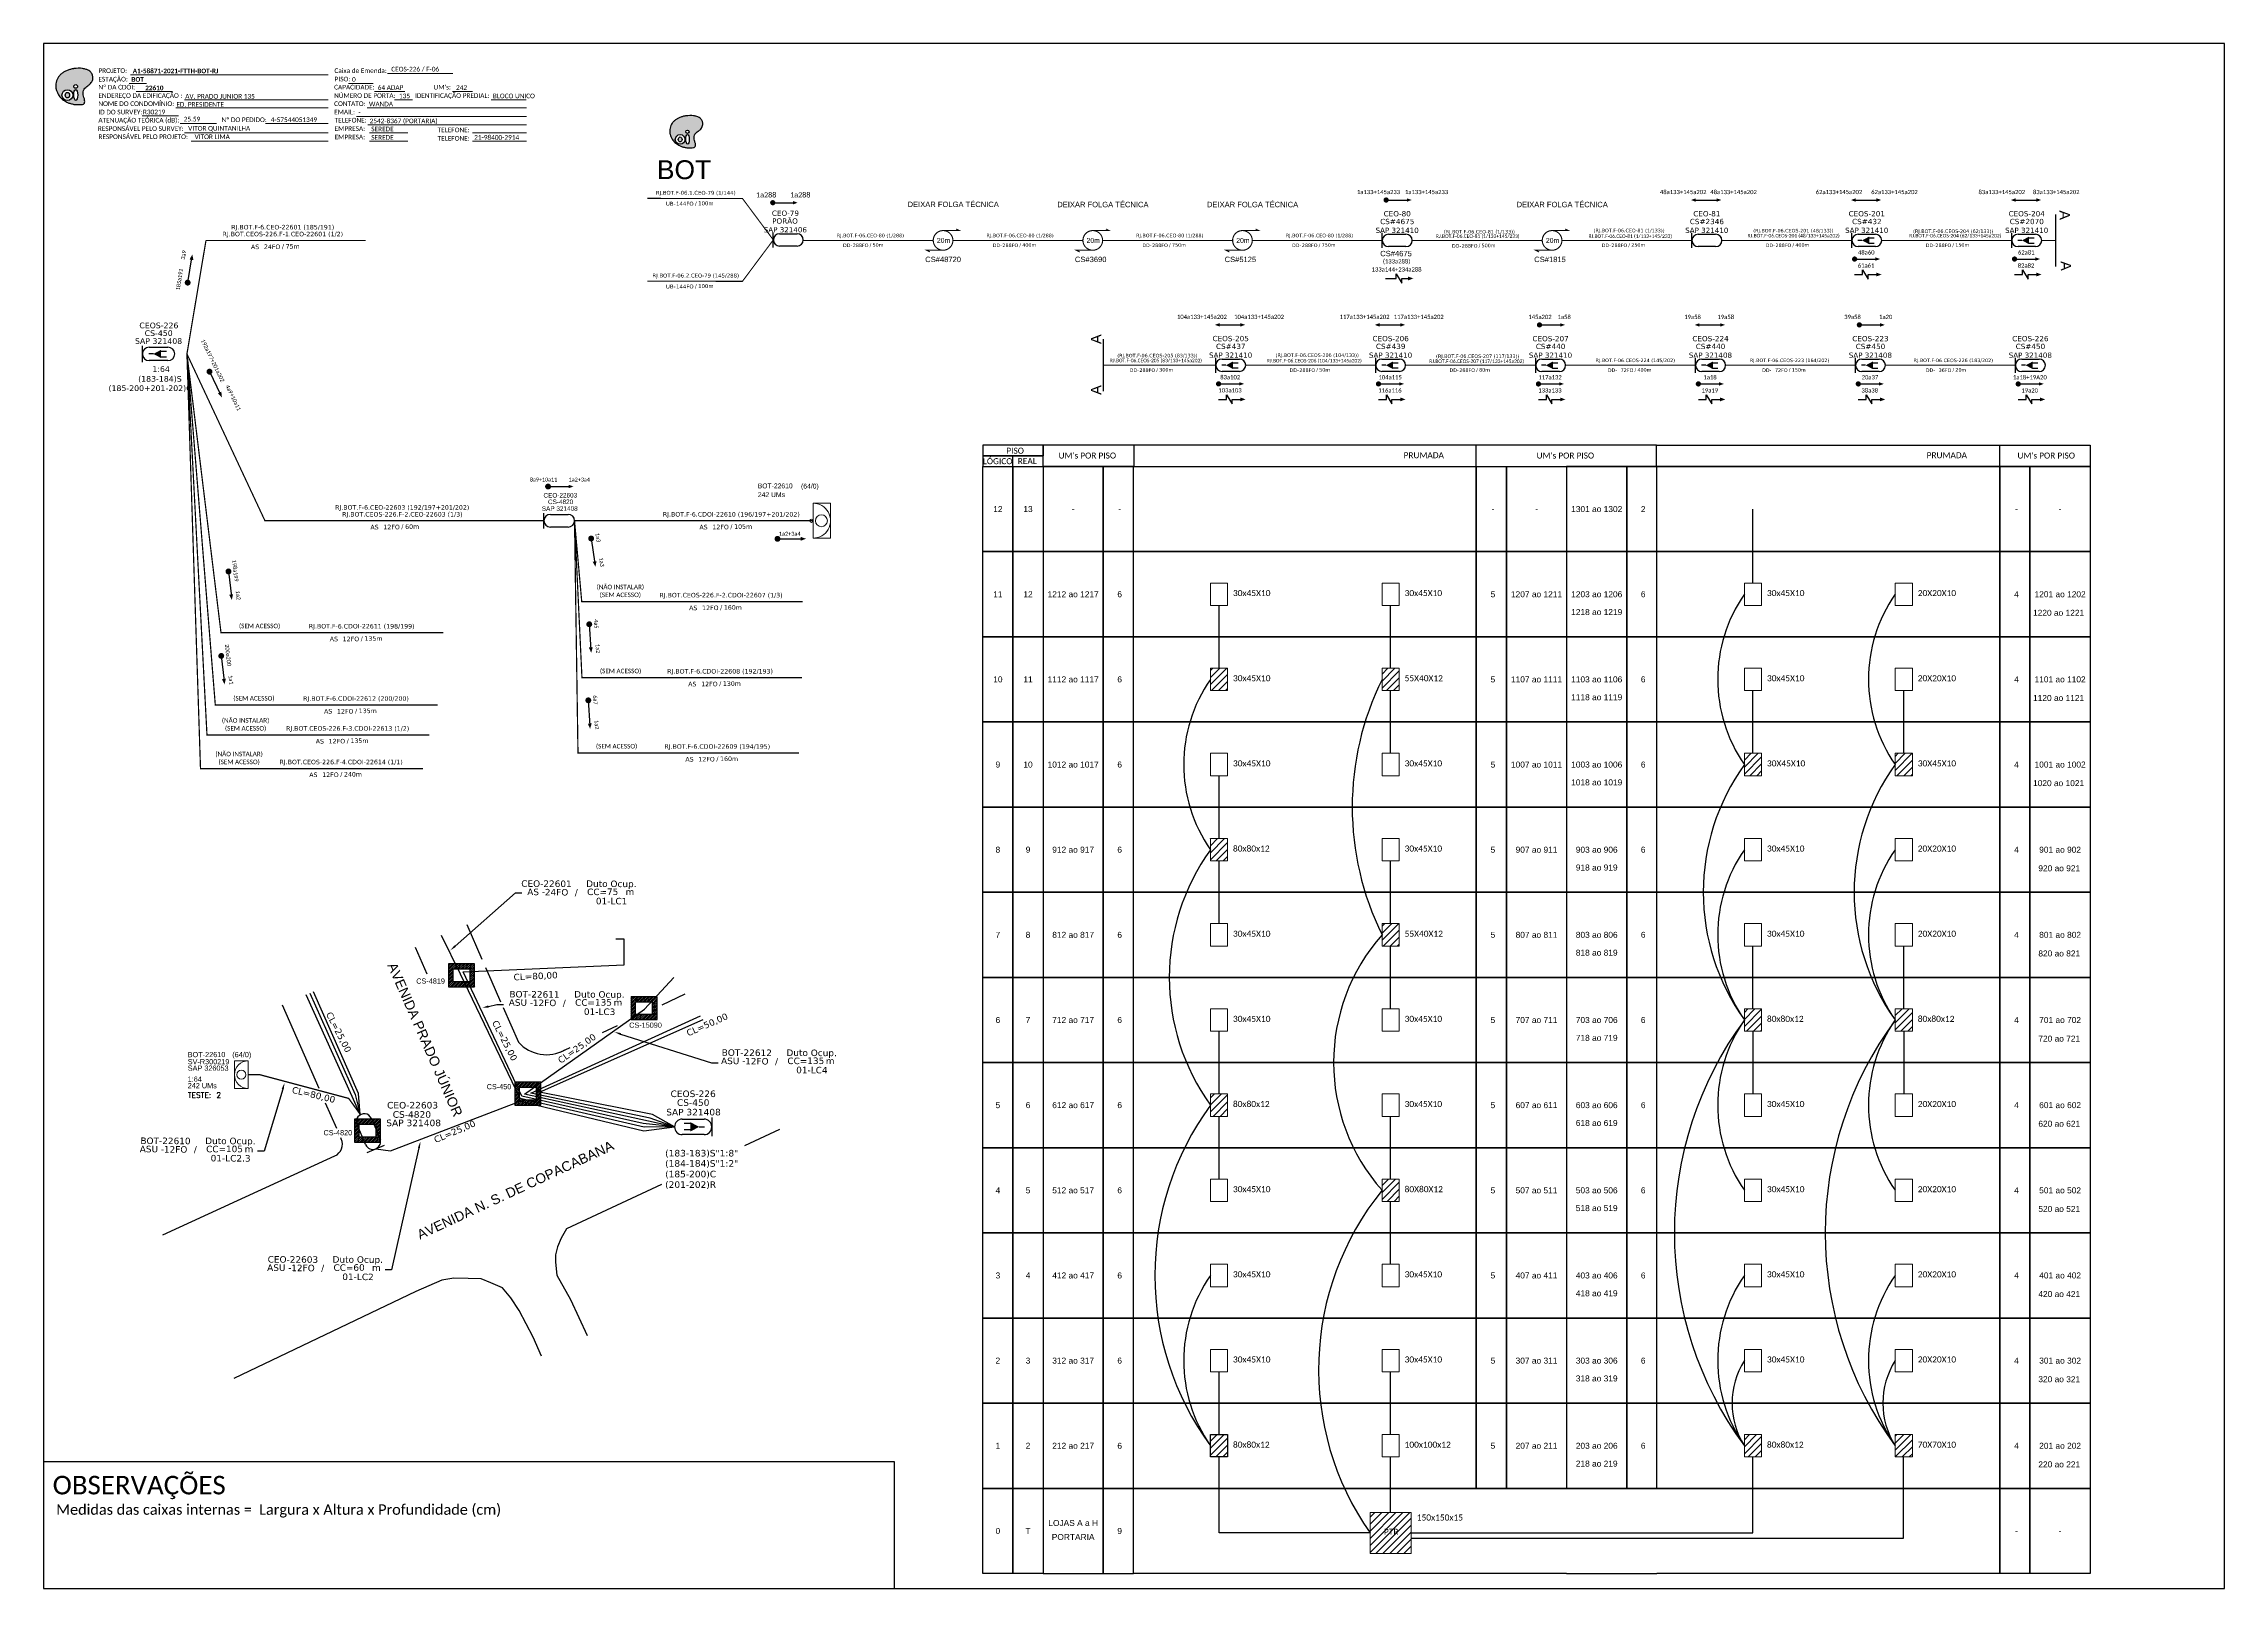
# Model space of a CAD drawing. Extents: x -89 to 1678, y 705 to 1299.
# Drawn here: x -89 to 749, y 705 to 1299 of the extents above; entities that cross this region are included whole.
import ezdxf
from ezdxf import colors
from ezdxf.entities.mleader import LeaderData, LeaderLine
from ezdxf.enums import TextEntityAlignment as Align
from ezdxf.math import Vec2, Vec3

# ---------------------------------------------------------------- set-up
doc = ezdxf.new("R2010")
doc.units = 0
for name, color, linetype in [('10.1-Caixas Subterrâneas', 5, 'Continuous'), ('20.4-CEO', 1, 'Continuous'), ('20.4-CEOS', 1, 'Continuous'), ('20.5-CABO AÉREO', 1, 'Continuous'), ('20.5-CEO', 1, 'Continuous'), ('CAP a instalar', 1, 'Continuous'), ('celulas gpon', 7, 'Continuous'), ('CEO', 1, 'Continuous'), ('label_cabos', 7, 'Continuous'), ('QUADRA', 7, 'Continuous'), ('Segmento de Logradouro Texto', 238, 'Continuous'), ('SETA', 7, 'Continuous')]:
    doc.layers.add(name, color=color, linetype=linetype)
for name, color, linetype, lineweight in [("20.0-LEGENDA DOS CDO'S", 1, 'Continuous', 0), ('20.1-CDO_INTERIOR', 1, 'Continuous', 0), ('20.2-CDO_POSTE', 1, 'Continuous', 5), ('40.1-ETIQUETAS', 1, 'Continuous', 20)]:
    doc.layers.add(name, color=color, linetype=linetype, lineweight=lineweight)
doc.styles.add('ARIAL', font='arial.ttf')
doc.styles.add('DIGICADE', font='arial.ttf')
doc.styles.add('ROMANS', font='romans')
doc.styles.add('siredit', font='verdana.ttf')
doc.styles.get("Standard").update_dxf_attribs({"font": 'arial.ttf'})
doc.styles.add('WMF-Calibri0', font='calibri.ttf')
doc.styles.add('WMF-Calibri1', font='calibrib.ttf')
doc.linetypes.add('FENCELINE1', pattern='A,0.25,-0.1,[133,ltypeshp.shx,S=0.1,R=0,X=-0.1,Y=0],-0.1,1', length=1.45)

# ---------------------------------------------------------------- blocks, each defined once
blk = doc.blocks.new('OI')
h = blk.add_hatch(color=40)
edge = h.paths.add_edge_path()
edge.add_spline(control_points=[(4.35, -0.67), (3.92, -0.99), (3.26, -1.5), (2.81, -2.59), (2.9, -3.5), (3.06, -4.27), (3.31, -4.85), (3.37, -5.39), (3.4, -5.88), (3.2, -6.4), (2.54, -6.61), (1.65, -6.63), (0.55, -6.67), (-0.56, -6.42), (-1.61, -6.14), (-2.77, -5.61), (-3.92, -4.77), (-4.89, -3.7), (-5.34, -2.65), (-5.6, -1.94), (-5.85, -0.96), (-5.71, 0.47), (-5.1, 2.02), (-4.14, 3.02), (-3.3, 3.61), (-2.37, 4.16), (-1.36, 4.44), (-0.56, 4.7), (0.79, 4.85), (2.24, 4.97), (3.79, 4.57), (4.67, 4.21), (5.44, 3.65), (5.76, 2.99), (6.03, 2.21), (6.01, 1.46), (5.72, 0.64), (5.31, 0.08), (4.88, -0.38), (4.51, -0.55), (4.35, -0.67)], knot_values=[0, 0, 0, 0, 1.60434, 2.417191, 3.427595, 4.282808, 4.776746, 5.304182, 5.888771, 6.258406, 6.858137, 7.79129, 8.986195, 10.124242, 11.187857, 12.242908, 13.953784, 15.414161, 16.515391, 17.349188, 17.675853, 19.552021, 21.515531, 22.568638, 23.63245, 24.621084, 25.782718, 26.745347, 27.142653, 29.870543, 31.004649, 31.921532, 32.709589, 33.801391, 34.042471, 35.192333, 35.971461, 36.628871, 37.254359, 37.836911, 37.836911, 37.836911, 37.836911], degree=3, periodic=0)
h.paths.add_polyline_path([(1.13, -0.87, -1), (-0.04, -0.87, -1)], flags=16)
edge = h.paths.add_edge_path(flags=16)
edge.add_ellipse((0.56, -3.59), major_axis=(-0.02, 1.71), ratio=0.361305, start_angle=0, end_angle=360)
h.paths.add_polyline_path([(-0.36, -3.62, -1), (-3.8, -3.62, -1)], flags=16)
edge = h.paths.add_edge_path(flags=0)
edge.add_ellipse((-2.08, -3.62), major_axis=(0, 0.885), ratio=0.758294, start_angle=0, end_angle=360)
at = {"color": 40}
for centre, radius in [((-2.08, -3.62), 1.72), ((0.54, -0.87), 0.587)]:
    blk.add_circle(centre, radius, dxfattribs=at)
blk.add_ellipse((-2.08, -3.62), major_axis=(0, 0.885), ratio=0.758294, start_param=-3.141592653589792, end_param=3.141592653589792, dxfattribs=at)
blk.add_ellipse((0.56, -3.59), major_axis=(-0.02, 1.71), ratio=0.361305, dxfattribs=at)
at = {"color": 40, "start_tangent": (-0.800898, -0.598801), "end_tangent": (-0.800898, -0.598801)}
blk.add_spline([(4.35, -0.67), (3.2, -1.78), (2.9, -2.54), (2.92, -3.55), (3.12, -4.38), (3.28, -4.85), (3.37, -5.37), (3.35, -5.95), (3.2, -6.29), (2.66, -6.55), (1.73, -6.63), (0.54, -6.62), (-0.58, -6.41), (-1.6, -6.11), (-2.56, -5.67), (-3.95, -4.67), (-4.89, -3.56), (-5.37, -2.56), (-5.64, -1.78), (-5.72, -1.46), (-5.63, 0.42), (-4.84, 2.22), (-4.13, 2.99), (-3.27, 3.62), (-2.4, 4.09), (-1.3, 4.47), (-0.37, 4.72), (0.02, 4.77), (2.75, 4.8), (3.85, 4.53), (4.69, 4.16), (5.31, 3.68), (5.85, 2.73), (5.93, 2.5), (5.94, 1.35), (5.67, 0.62), (5.29, 0.08), (4.84, -0.36), (4.35, -0.67)], degree=3, dxfattribs=at)
blk = doc.blocks.new('CARIMBO')
at = {"color": 7, "lineweight": 0}
for points in [[(134.48, -16.3), (159.61, -16.3)], [(35.15, -20.06), (41.7, -20.06)], [(35.66, -16.79), (111.64, -16.79)], [(37.81, -23.14), (51.75, -23.14)], [(119.43, -20.02), (128.92, -20.02)], [(129.48, -23.14), (141.1, -23.14)], [(159.42, -23.14), (167.09, -23.14)], [(40.13, -32.55), (54.07, -32.55)], [(52.97, -29.48), (111.64, -29.48)], [(56.38, -26.37), (111.64, -26.37)], [(122.56, -32.72), (187.83, -32.72)], [(126.6, -29.48), (187.83, -29.48)], [(137.07, -26.37), (144.01, -26.37)], [(174.24, -26.37), (187.8, -26.37)], [(54.67, -35.52), (68.61, -35.52)], [(56.38, -39.07), (111.64, -39.07)], [(126.84, -35.96), (187.83, -35.96)], [(127.45, -39.07), (142.25, -39.07)], [(167.06, -39.07), (187.83, -39.07)], [(58.87, -42.31), (111.64, -42.31)], [(127.45, -42.31), (142.25, -42.31)], [(167.06, -42.31), (187.83, -42.31)]]:
    blk.add_lwpolyline(points, dxfattribs=at)
at = {"color": 7, "xscale": 1.213923925163967, "yscale": 1.213923925163967, "zscale": 1.213923925163967, "rotation": 0.1532896023949059}
blk.add_blockref('OI', (13.86, -20.16), dxfattribs=at)
at = {"color": 7, "lineweight": 0, "style": 'WMF-Calibri0'}
for s, height, p in [('PROJETO:', 1.793, (23.26, -16.04)), ('Caixa de Emenda:', 1.7927, (114.02, -16.04)), ('ESTAÇÃO:', 1.793, (23.26, -19.32)), ('ENDEREÇO DA EDIFICAÇÃO :', 1.7927, (23.26, -25.63)), ('Nº DA CDOI:', 1.7927, (23.26, -22.39)), ('CAPACIDADE:', 1.7927, (113.91, -22.39)), ('NÚMERO DE PORTA:', 1.7927, (113.91, -25.63)), ('PISO:', 1.793, (114.09, -19.28)), ('IDENTIFICAÇÃO PREDIAL:', 1.7927, (144.99, -25.63)), ("UM's:", 1.793, (152.15, -22.39)), ('ATENUAÇÃO TEÓRICA (dB):', 1.7927, (23.26, -35.09)), ('NOME DO CONDOMÍNIO:', 1.7927, (23.26, -28.74)), ('ID DO SURVEY:', 1.7927, (23.26, -31.97)), ('CONTATO:', 1.793, (113.91, -28.74)), ('EMAIL:', 1.793, (113.91, -31.97)), ('TELEFONE:', 1.793, (114.09, -35.09)), ('RESPONSÁVEL PELO SURVEY:', 1.7927, (23.02, -38.32)), ('RESPONSÁVEL PELO PROJETO:', 1.7927, (23.26, -41.44)), ('EMPRESA:', 1.793, (114.09, -38.32)), ('EMPRESA:', 1.793, (114.09, -41.56)), ('TELEFONE:', 1.793, (153.7, -38.83)), ('TELEFONE:', 1.793, (153.7, -42.06))]:
    blk.add_text(s, height=height, dxfattribs=at).set_placement(p)
at = {"color": 7, "lineweight": 0, "flags": 8}
for tag, p, style in [('PROJ', (36.46, -16.13), 'WMF-Calibri1'), ('CEOS-XX', (135.87, -15.46), 'WMF-Calibri0'), ('EST', (35.94, -19.41), 'WMF-Calibri1'), ('LOGRADOURO', (56.65, -25.91), 'WMF-Calibri0'), ('PISO_PTR', (120.78, -19.42), 'WMF-Calibri0'), ('CAPAC.', (130.66, -22.52), 'WMF-Calibri0'), ('N°', (138.85, -25.77), 'WMF-Calibri0'), ("UC'S", (160.78, -22.54), 'WMF-Calibri0'), ('N°PREDIO', (174.94, -25.77), 'WMF-Calibri0'), ('_ID_', (40.39, -31.94), 'WMF-Calibri0'), ('NOME_DO_COND.', (53.23, -29.02), 'WMF-Calibri0'), ('O_POTEN', (56.06, -34.68), 'WMF-Calibri0'), ('EMAIL', (123.26, -32.12), 'WMF-Calibri0'), ('NOME_DO_CONTATO', (127.3, -28.89), 'WMF-Calibri0'), ('RES_SURVEY', (57.78, -38.23), 'WMF-Calibri0'), ('RES_PROJ', (60.27, -41.47), 'WMF-Calibri0'), ('TELEFONE', (127.55, -35.36), 'WMF-Calibri0'), ('EMP_RESP_SURVEY', (128.16, -38.47), 'WMF-Calibri0'), ('EMP_RESP_PROJ', (128.16, -41.71), 'WMF-Calibri0'), ('CONT_RESP_SURVEY', (167.76, -38.47), 'WMF-Calibri0'), ('CONT_RESP_PROJ', (167.76, -41.71), 'WMF-Calibri0')]:
    blk.add_attdef(tag, p, '', height=1.79, dxfattribs=dict(at, style=style))
at = {"color": 7, "lineweight": 0, "style": 'WMF-Calibri1', "flags": 8}
blk.add_attdef("N° CDO'S", text='', height=1.79, dxfattribs=at).set_placement((44.78, -22.68), align=Align.CENTER)
blk = doc.blocks.new('*X57')
at = {"color": 0, "linetype": 'Continuous'}
for p, q in [((-1.25, 0.34099), (-0.49099, 1.1)), ((-1.25, 0.517767), (-0.667767, 1.1)), ((-1.25, 0.694544), (-0.844544, 1.1)), ((-1.25, 0.87132), (-1.02132, 1.1)), ((-1.25, 1.048097), (-1.198097, 1.1)), ((-1.25, 0.164214), (-0.8035, 0.610714)), ((-1.25, -0.012563), (-0.8035, 0.433937)), ((-1.25, -0.18934), (-0.8035, 0.25716)), ((-1.25, -0.366117), (-0.8035, 0.080383)), ((-0.789214, 0.625), (-0.314214, 1.1)), ((-0.612437, 0.625), (-0.137437, 1.1)), ((-0.43566, 0.625), (0.03934, 1.1)), ((-0.258883, 0.625), (0.216117, 1.1)), ((-0.082107, 0.625), (0.392893, 1.1)), ((0.09467, 0.625), (0.56967, 1.1)), ((0.271447, 0.625), (0.746447, 1.1)), ((0.448223, 0.625), (0.923223, 1.1)), ((0.625, 0.625), (1.1, 1.1)), ((0.801777, 0.625), (1.25, 1.073223)), ((0.8035, 0.449947), (1.25, 0.896447)), ((0.8035, 0.27317), (1.25, 0.71967)), ((0.8035, 0.096393), (1.25, 0.542893)), ((0.8035, -0.080383), (1.25, 0.366117)), ((0.8035, -0.25716), (1.25, 0.18934)), ((0.8035, -0.433937), (1.25, 0.012563)), ((-1.25, -0.542893), (-0.8035, -0.096393)), ((-1.25, -0.71967), (-0.8035, -0.27317)), ((-1.25, -0.896447), (-0.8035, -0.449947)), ((-1.25, -1.073223), (-0.801777, -0.625)), ((-1.1, -1.1), (-0.625, -0.625)), ((-0.923223, -1.1), (-0.448223, -0.625)), ((-0.746447, -1.1), (-0.271447, -0.625)), ((-0.56967, -1.1), (-0.09467, -0.625)), ((-0.392893, -1.1), (0.082107, -0.625)), ((-0.216117, -1.1), (0.258883, -0.625)), ((-0.03934, -1.1), (0.43566, -0.625)), ((0.137437, -1.1), (0.612437, -0.625)), ((0.314214, -1.1), (0.789214, -0.625)), ((0.49099, -1.1), (1.25, -0.34099)), ((0.667767, -1.1), (1.25, -0.517767)), ((0.8035, -0.610714), (1.25, -0.164214)), ((0.844544, -1.1), (1.25, -0.694544)), ((1.02132, -1.1), (1.25, -0.87132)), ((1.198097, -1.1), (1.25, -1.048097))]:
    blk.add_line(p, q, dxfattribs=at)
blk = doc.blocks.new('MANHOLE_MQ')
at = {"color": 0, "linetype": 'Continuous'}
for p, q in [((0.0000062, 0.0000057), (-0.0000063, 0.0000057)), ((-0.0000063, 0.0000057), (-0.0000063, -0.0000053)), ((-0.000004, 0.0000033), (0.000004, 0.0000033)), ((-0.000004, -0.0000029), (-0.000004, 0.0000033)), ((0.000004, 0.0000033), (0.000004, -0.0000029)), ((0.0000062, -0.0000053), (0.0000062, 0.0000057)), ((-0.0000063, -0.0000053), (0.0000062, -0.0000053)), ((0.000004, -0.0000029), (-0.000004, -0.0000029)), ((0.000004, -0.0000029), (0.000004, -0.0000029))]:
    blk.add_line(p, q, dxfattribs=at)
at = {"color": 0, "linetype": 'Continuous', "xscale": 5e-06, "yscale": 5e-06, "zscale": 1e-05}
blk.add_blockref('*X57', (0, 0.0000002), dxfattribs=at)
blk = doc.blocks.new('*U65')
at = {"layer": '20.4-CEOS', "color": 7, "style": 'siredit'}
for tag, p in [('FIBRAS_SPLITTER', (0, 0)), ('FIBRAS_TOP_C', (0, -4.13)), ('RESERVA_FINAIS', (0, -5.46))]:
    blk.add_attdef(tag, p, '', height=1.01, dxfattribs=at)
for tag, p, flags in [('ID_ATIVIDADE', (0, -6.77), 3), ('QTDE', (0, -9.4), 1), ('FATOR', (0, -8.09), 1), ('FID', (0, -10.71), 1)]:
    blk.add_attdef(tag, p, '', height=1.01, dxfattribs=dict(at, flags=flags))
blk = doc.blocks.new('*U64')
at = {"layer": '20.4-CEOS', "color": 7, "style": 'siredit'}
blk.add_attdef('FIBRAS_SPLITTER', (0, 0), '', height=1.01, dxfattribs=at)
for tag, p, flags in [('QTDE', (0, -4.11), 1), ('ID_ATIVIDADE', (0, -1.48), 3), ('FATOR', (0, -2.79), 1), ('FID', (0, -5.42), 1)]:
    blk.add_attdef(tag, p, '', height=1.01, dxfattribs=dict(at, flags=flags))
blk = doc.blocks.new('Inst CDOI-64')
at = {"layer": '20.1-CDO_INTERIOR', "color": 1, "lineweight": 18}
blk.add_lwpolyline([(-2.12, -2.13), (-2.12, 2.12), (0, 2.12), (0.01, -2.13)], close=True, dxfattribs=at)
blk.add_circle((-1.06, 0), 0.68, dxfattribs=at)
blk.add_arc((0.01, 0), 2.13, 90.0276, 270.0276, dxfattribs=at)
at = {"layer": "20.0-LEGENDA DOS CDO'S", "style": 'ARIAL'}
for tag, p, rotation in [('FID', (-9.3, 2.69), 0.118), ('SAP', (-9.3, 0.61), 359.9724), ('SURVEY', (-9.3, 1.6), 359.9724), ('1:XX', (-9.31, -1.08), 359.9724), ('UMS', (-9.31, -2.09), 359.9724)]:
    blk.add_attdef(tag, p, '', height=0.8, rotation=rotation, dxfattribs=at)
at = {"layer": "20.0-LEGENDA DOS CDO'S"}
for tag, p, style, flags in [('ID_ATIVIDADE', (-9.3, 3.78), 'ARIAL', 3), ('FATOR', (-1.5, 3.78), 'ARIAL', 1), ('QTDE', (-9.18, -3.66), 'DIGICADE', 3)]:
    blk.add_attdef(tag, p, '', height=0.8, rotation=0.118, dxfattribs=dict(at, style=style, flags=flags))
at = {"layer": "20.0-LEGENDA DOS CDO'S", "style": 'ARIAL'}
blk.add_attdef('FIBRAS_UTILIZADAS', text='', height=0.8, rotation=359.9724, dxfattribs=at).set_placement((-0.99, 2.69), align=Align.CENTER)
blk = doc.blocks.new('Teste  FTTH')
at = {"color": 0, "lineweight": 0, "style": 'ROMANS'}
for tag, p in [('TESTE', (-2.3, -0.29)), ('QTDE', (0.21, -0.29))]:
    blk.add_attdef(tag, p, '', height=0.48, dxfattribs=at)
for tag, p, flags in [('FID', (-2.23, -1.25), 1), ('FATOR', (-2.23, -2.03), 3), ('ID_ATIVIDADE', (-2.23, -2.72), 3)]:
    blk.add_attdef(tag, p, '', height=0.48, dxfattribs=dict(at, flags=flags))
blk = doc.blocks.new('Inst CB DT OCUP CFOA-SM-ASU-120-S-12')
at = {"layer": 'label_cabos', "color": 0, "style": 'siredit'}
for tag, flags, p in [('ID_ATIVIDADE', 3, (1.31, 2.67)), ('FATOR', 1, (11.56, 2.55))]:
    blk.add_attdef(tag, text='', height=1, rotation=359.69, dxfattribs=dict(at, flags=flags)).set_placement(p, align=Align.MIDDLE_CENTER)
for tag, p in [('TIPO_CABO', (1.26, 0)), ('DESTINO_CABO', (3.13, 1.26)), ('CABO', (4.69, -0.05)), ('/', (7.71, -0.05)), ('LANCE', (10.91, 0)), ('TIPO_CABO', (13.11, 1.24)), ('UND', (15.96, 0)), ('FID', (13.15, -1.41))]:
    blk.add_attdef(tag, text='', height=1, rotation=359.69, dxfattribs=at).set_placement(p, align=Align.MIDDLE_CENTER)
blk.add_attdef('QTDE', (12.43, -0.47), '', height=1, rotation=359.69, dxfattribs=at)
blk = doc.blocks.new('Inst CB DT OCUP CFOA-SM-AS-80-TS-24')
at = {"layer": 'label_cabos', "color": 0, "style": 'siredit'}
for tag, flags, p in [('ID_ATIVIDADE', 3, (1.31, 2.67)), ('FATOR', 1, (11.56, 2.55))]:
    blk.add_attdef(tag, text='', height=1, rotation=359.69, dxfattribs=dict(at, flags=flags)).set_placement(p, align=Align.MIDDLE_CENTER)
for tag, p in [('TIPO_CABO', (1.76, 0)), ('DESTINO_CABO', (3.13, 1.26)), ('CABO', (4.69, -0.05)), ('/', (7.71, -0.05)), ('LANCE', (10.91, 0)), ('TIPO_CABO', (13.11, 1.24)), ('UND', (15.96, 0)), ('FID', (13.15, -1.41))]:
    blk.add_attdef(tag, text='', height=1, rotation=359.69, dxfattribs=at).set_placement(p, align=Align.MIDDLE_CENTER)
blk.add_attdef('QTDE', (12.43, -0.47), '', height=1, rotation=359.69, dxfattribs=at)
blk = doc.blocks.new('ETIQUETA_RS5F')
at = {"layer": '40.1-ETIQUETAS', "color": 0, "style": 'siredit'}
blk.add_text('/', height=1.5, dxfattribs=at).set_placement((1.58, -1.95), align=Align.MIDDLE_RIGHT)
for tag, p in [('ETIQUETA_R_SECUNDARIA', (1.21, 2.1)), ('ETIQUETA_R_PRIMARIA', (1.21, 4.1)), ('F_ATIVAS/F_MORTAS', (1.14, -4.24))]:
    blk.add_attdef(tag, text='', height=1.5, dxfattribs=at).set_placement(p, align=Align.MIDDLE_CENTER)
for tag, p in [('TIPO_CABO', (-6.58, -2.12)), ('CAP_CABO', (0.4, -2.09))]:
    blk.add_attdef(tag, text='', height=1.5, dxfattribs=at).set_placement(p, align=Align.MIDDLE_RIGHT)
for tag, p in [('FUSÃO_1', (0.85, -8.39)), ('FUSÃO_2', (0.85, -10.6)), ('FUSÃO_3', (0.85, -12.93)), ('FUSÃO_4', (0.85, -15.14)), ('FUSÃO_5', (0.85, -17.16))]:
    blk.add_attdef(tag, text='', height=1.5, dxfattribs=at).set_placement(p, align=Align.CENTER)
blk.add_attdef('METROS', text='', height=1.5, dxfattribs=at).set_placement((2.14, -1.95), align=Align.MIDDLE_LEFT)
blk = doc.blocks.new('CDOE-TEXTO PADRÃO')
at = {"layer": "20.0-LEGENDA DOS CDO'S", "color": 0, "style": 'ARIAL'}
for tag, p in [('CDO_N', (0.49, 7.39)), ('SAP', (0.51, 1.67)), ('CORDOALHA', (0.5, 4.33)), ('SPLITER_1', (0.59, -0.91)), ('(XX-XX_F)S', (0.54, -8.29)), ('SPLITER_2', (0.6, -3.55)), ('(XX-XX_L)S', (0.55, -10.83)), ('UMS', (0.55, -13.15))]:
    blk.add_attdef(tag, p, '', height=1.7, rotation=0.11799, dxfattribs=at)
blk.add_attdef('FIBRAS_UTILIZADAS', text='', height=1.7, rotation=0.11799, dxfattribs=at).set_placement((19.77, 7.43), align=Align.CENTER)

msp = doc.modelspace()

# ---------------------------------------------------------------- hatches: boundary and pattern name
h = msp.add_hatch(color=40)
edge = h.paths.add_edge_path()
edge.add_spline(control_points=[(162.38, 1265.37), (161.92, 1265.03), (161.2, 1264.47), (160.72, 1263.29), (160.82, 1262.31), (160.99, 1261.48), (161.27, 1260.86), (161.34, 1260.28), (161.37, 1259.74), (161.15, 1259.19), (160.44, 1258.95), (159.48, 1258.93), (158.29, 1258.88), (157.09, 1259.14), (155.96, 1259.45), (154.69, 1260.02), (153.46, 1260.92), (152.4, 1262.08), (151.91, 1263.21), (151.63, 1263.97), (151.36, 1265.04), (151.51, 1266.58), (152.16, 1268.26), (153.19, 1269.33), (154.1, 1269.98), (155.11, 1270.57), (156.19, 1270.88), (157.06, 1271.17), (158.52, 1271.33), (160.08, 1271.46), (161.76, 1271.04), (162.7, 1270.65), (163.54, 1270.05), (163.89, 1269.34), (164.19, 1268.5), (164.16, 1267.68), (163.85, 1266.79), (163.42, 1266.18), (162.94, 1265.69), (162.55, 1265.5), (162.38, 1265.37)], knot_values=[0, 0, 0, 0, 1.60434, 2.417191, 3.427595, 4.282808, 4.776746, 5.304182, 5.888771, 6.258406, 6.858137, 7.79129, 8.986195, 10.124242, 11.187857, 12.242908, 13.953784, 15.414161, 16.515391, 17.349188, 17.675853, 19.552021, 21.515531, 22.568638, 23.63245, 24.621084, 25.782718, 26.745347, 27.142653, 29.870543, 31.004649, 31.921532, 32.709589, 33.801391, 34.042471, 35.192333, 35.971461, 36.628871, 37.254359, 37.836911, 37.836911, 37.836911, 37.836911], degree=3, periodic=0)
edge = h.paths.add_edge_path(flags=16)
edge.add_ellipse((158.26, 1265.14), major_axis=(0.448, 0.448), ratio=1, start_angle=135.15329, end_angle=315.15329, ccw=False)
edge.add_ellipse((158.26, 1265.14), major_axis=(0.448, 0.448), ratio=1, start_angle=-44.84671, end_angle=135.15329, ccw=False)
edge = h.paths.add_edge_path(flags=16)
edge.add_ellipse((158.29, 1262.21), major_axis=(-0.03, 1.85), ratio=0.361305, start_angle=0, end_angle=360)
edge = h.paths.add_edge_path(flags=16)
edge.add_ellipse((155.44, 1262.17), major_axis=(1.31, 1.31), ratio=1, start_angle=135.15329, end_angle=315.15329, ccw=False)
edge.add_ellipse((155.44, 1262.17), major_axis=(1.31, 1.31), ratio=1, start_angle=-44.84671, end_angle=135.15329, ccw=False)
edge = h.paths.add_edge_path(flags=0)
edge.add_ellipse((155.44, 1262.17), major_axis=(-0.003, 0.956), ratio=0.758294, start_angle=0, end_angle=360)
h = msp.add_hatch()
h.set_pattern_fill('ANSI31', color=1, scale=0.6)
h.set_pattern_definition([(45, (-932.8383, -61.8114), (-1.3470384, 1.3470384), [])])
h.paths.add_polyline_path([(359.35, 764.17), (359.35, 755.55), (365.97, 755.55), (365.97, 764.17)])
h.paths.add_polyline_path([(359.35, 895.15), (359.35, 886.53), (365.97, 886.53), (365.97, 895.15)])
h.paths.add_polyline_path([(359.35, 993.38), (359.35, 984.76), (365.97, 984.76), (365.97, 993.38)])
h.paths.add_polyline_path([(359.35, 1058.87), (359.35, 1050.25), (365.97, 1050.25), (365.97, 1058.87)])
h.paths.add_polyline_path([(431.97, 1058.87), (425.35, 1058.87), (425.35, 1050.25), (431.97, 1050.25)])
h.paths.add_polyline_path([(425.35, 960.64), (425.35, 952.02), (431.97, 952.02), (431.97, 960.64)])
h.paths.add_polyline_path([(431.97, 862.4), (425.35, 862.4), (425.35, 853.78), (431.97, 853.78)])
h.paths.add_polyline_path([(564.67, 755.55), (571.3, 755.55), (571.3, 764.17), (564.67, 764.17)])
h.paths.add_polyline_path([(629.3, 755.55), (629.3, 764.17), (622.67, 764.17), (622.67, 755.55)])
h.paths.add_polyline_path([(564.67, 919.27), (571.3, 919.27), (571.3, 927.89), (564.67, 927.89)])
h.paths.add_polyline_path([(629.3, 919.27), (629.3, 927.89), (622.67, 927.89), (622.67, 919.27)])
h.paths.add_polyline_path([(571.3, 1026.12), (564.67, 1026.12), (564.67, 1017.5), (571.3, 1017.5)])
h.paths.add_polyline_path([(629.3, 1017.5), (629.3, 1026.12), (622.67, 1026.12), (622.67, 1017.5)])
h = msp.add_hatch()
h.set_pattern_fill('ANSI31', color=1, scale=0.6)
h.set_pattern_definition([(45, (-99.7313, 3366.6316), (-1.3470384, 1.3470384), [])])
h.paths.add_polyline_path([(436.56, 734.22), (420.75, 734.22), (420.75, 718.42), (436.56, 718.42)])
h.paths.add_polyline_path([(425.49, 725.05), (432.29, 725.05), (432.29, 728.53), (425.49, 728.53)], flags=24)

# ---------------------------------------------------------------- linework, layer by layer
for points in [[(-89.32, 705.02), (749.25, 705.02), (749.25, 1299.02), (-89.32, 1299.02), (-89.32, 705.02)], [(283.42, 1136.42), (283.42, 1140.53)], [(294.99, 1136.42), (530.86, 1136.42), (530.86, 1144.64), (294.99, 1144.64), (294.99, 1144.64), (294.99, 1140.53)], [(330.05, 1136.42), (330.05, 1144.64)], [(461.59, 1136.42), (461.59, 1144.64)], [(662.93, 1136.42), (662.93, 1144.64)], [(461.6, 710.75), (329.71, 710.75), (329.71, 743.49), (461.6, 743.49)], [(461.6, 743.49), (473.18, 743.49)], [(473.18, 743.49), (496.32, 743.49)], [(519.47, 743.49), (496.32, 743.49)], [(531.04, 743.49), (519.47, 743.49)], [(531.04, 743.49), (662.93, 743.49), (662.93, 710.75), (531.04, 710.75)], [(473.18, 710.75), (461.6, 710.75)], [(496.32, 710.75), (473.18, 710.75)], [(496.32, 710.75), (519.47, 710.75)], [(519.47, 710.75), (531.04, 710.75)]]:
    msp.add_lwpolyline(points)
at = {"color": 7, "lineweight": 0}
msp.add_lwpolyline([(-4.01, 1268.26), (20.14, 1268.26)], dxfattribs=at)
at = {"color": 7}
for points, const_width in [([(190.55, 1237.84, 1), (191.55, 1237.85, 1)], 1), ([(426.42, 1238.88, 1), (427.42, 1238.88, 1)], 1), ([(256.55, 1227.13, 1.000012), (256.55, 1219.57, 0.999978)], 0.42), ([(314.11, 1227.13, 1.000012), (314.11, 1219.57, 0.999978)], 0.42), ([(371.67, 1227.13, 1.000012), (371.67, 1219.57, 0.999978)], 0.42), ([(490.73, 1227.13, 1.000012), (490.73, 1219.57, 0.999978)], 0.42), ([(606.57, 1216.18, 1), (607.57, 1216.19, 1)], 1), ([(668.07, 1216.18, 1), (669.07, 1216.19, 1)], 1), ([(485.39, 1190.86, 1), (486.39, 1190.86, 1)], 1), ([(608.39, 1190.86, 1), (609.39, 1190.86, 1)], 1), ([(361.98, 1168.18, 1), (362.98, 1168.19, 1)], 1), ([(423.48, 1168.17, 1), (424.48, 1168.18, 1)], 1), ([(484.98, 1168.16, 1), (485.98, 1168.16, 1)], 1), ([(546.48, 1168.16, 1), (547.48, 1168.16, 1)], 1), ([(607.98, 1168.16, 1), (608.98, 1168.16, 1)], 1), ([(669.48, 1168.16, 1), (670.48, 1168.16, 1)], 1)]:
    msp.add_lwpolyline(points, format="xyb", close=True, dxfattribs=dict(at, const_width=const_width))
for points in [[(426.92, 1238.88), (434.9, 1238.88)], [(545.98, 1238.88), (553.96, 1238.88)], [(607.48, 1238.88), (615.46, 1238.88)], [(668.98, 1238.88), (676.96, 1238.88)], [(607.07, 1216.19), (615.05, 1216.19)], [(668.57, 1216.19), (676.55, 1216.19)], [(430.81, 1208.7), (430.81, 1210.47), (432.92, 1206.93), (432.93, 1208.7)], [(610.13, 1210.23), (610.13, 1212), (612.24, 1208.47), (612.24, 1210.23)], [(671.63, 1210.23), (671.63, 1212), (673.74, 1208.47), (673.74, 1210.23)], [(362.9, 1190.88), (370.88, 1190.88)], [(424.4, 1190.87), (432.38, 1190.87)], [(485.89, 1190.86), (493.88, 1190.86)], [(547.39, 1190.86), (555.38, 1190.86)], [(608.89, 1190.86), (616.88, 1190.86)], [(362.48, 1168.19), (370.46, 1168.19)], [(423.98, 1168.17), (431.96, 1168.17)], [(485.48, 1168.16), (493.46, 1168.16)], [(546.98, 1168.16), (554.96, 1168.16)], [(608.48, 1168.16), (616.46, 1168.16)], [(669.98, 1168.16), (677.96, 1168.16)], [(365.54, 1162.23), (365.54, 1164), (367.65, 1160.47), (367.65, 1162.23)], [(427.04, 1162.22), (427.04, 1163.99), (429.15, 1160.46), (429.15, 1162.22)], [(488.54, 1162.21), (488.54, 1163.98), (490.65, 1160.45), (490.65, 1162.21)], [(550.04, 1162.21), (550.04, 1163.98), (552.15, 1160.45), (552.15, 1162.21)], [(611.54, 1162.21), (611.54, 1163.98), (613.65, 1160.45), (613.65, 1162.21)], [(-89.24, 753.78), (237.71, 753.78)], [(237.71, 753.78), (237.71, 705.02)]]:
    msp.add_lwpolyline(points, dxfattribs=at)
at = {"color": 3}
for points in [[(684.49, 1213.35), (684.49, 1233.35)], [(318.23, 1165.35), (318.23, 1185.35)], [(673.04, 1162.21), (673.04, 1163.98), (675.15, 1160.45), (675.15, 1162.21)], [(567.98, 1091.61), (567.98, 1120.04)], [(362.66, 1058.87), (362.66, 1082.99)], [(428.66, 1058.87), (428.66, 1082.99)], [(428.66, 1026.12), (428.66, 1050.25)], [(567.98, 1026.12), (567.98, 1050.25)], [(625.98, 1026.12), (625.98, 1050.25)], [(362.66, 993.38), (362.66, 1017.5)], [(362.66, 960.64), (362.66, 984.76)], [(428.66, 960.64), (428.66, 984.76)], [(428.66, 927.89), (428.66, 952.02)], [(567.98, 927.89), (567.98, 952.02)], [(625.98, 927.89), (625.98, 952.02)], [(362.66, 895.15), (362.66, 919.27)], [(567.98, 919.27), (567.98, 895.15)], [(625.98, 919.27), (625.98, 895.15)], [(362.66, 862.4), (362.66, 886.53)], [(428.66, 862.4), (428.66, 886.53)], [(428.66, 829.66), (428.66, 853.78)], [(362.66, 764.17), (362.66, 788.3)], [(428.66, 764.17), (428.66, 788.3)], [(420.75, 726.32), (362.66, 726.32), (362.66, 755.55)], [(428.66, 734.22), (428.66, 755.55)], [(436.56, 726.32), (567.98, 726.32), (567.98, 755.55)], [(436.56, 724.32), (625.88, 724.32), (625.88, 755.55)]]:
    msp.add_lwpolyline(points, dxfattribs=at)
at = {"color": 7, "const_width": 0.394}
for points in [[(256.55, 1227.13), (262.85, 1227.13), (261.59, 1227.76)], [(314.11, 1227.13), (320.41, 1227.13), (319.15, 1227.76)], [(371.67, 1227.13), (377.97, 1227.13), (376.71, 1227.76)], [(490.73, 1227.13), (497.03, 1227.13), (495.77, 1227.76)], [(256.55, 1219.57), (250.25, 1219.57), (251.51, 1218.94)], [(314.11, 1219.57), (307.81, 1219.57), (309.07, 1218.94)], [(371.67, 1219.57), (365.37, 1219.57), (366.63, 1218.94)], [(490.73, 1219.57), (484.43, 1219.57), (485.69, 1218.94)]]:
    msp.add_lwpolyline(points, dxfattribs=at)
at = {"const_width": 1.13}
for points in [[(-34.02, 1206.56, 1), (-33.83, 1207.67, 1)], [(-25.77, 1173.4, -1), (-25.28, 1172.38, -1)], [(104.58, 1129.27, 1), (104.74, 1128.15, 1)], [(121.15, 1109.28, 1), (121.32, 1108.16, 1)], [(192.3, 1108.6, 1), (193.42, 1108.6, 1)], [(-18.3, 1096.63, 1), (-18.17, 1095.5, 1)], [(120.46, 1076.32, 1), (120.54, 1075.2, 1)], [(-21.08, 1064.14, 1), (-20.95, 1063.02, 1)], [(120.1, 1047.06, 1), (120.17, 1045.94, 1)]]:
    msp.add_lwpolyline(points, format="xyb", close=True, dxfattribs=at)
for points in [[(271.85, 1140.53), (294.99, 1140.53), (294.99, 1144.64), (271.85, 1144.64)], [(271.85, 1136.42), (294.99, 1136.42), (294.99, 1140.53), (271.85, 1140.53)], [(530.86, 1144.64), (697.65, 1144.64), (697.65, 1136.42), (530.86, 1136.42)], [(271.85, 1136.42), (283.42, 1136.42), (283.42, 1103.67), (271.85, 1103.67)], [(283.42, 1136.42), (294.99, 1136.42), (294.99, 1103.67), (283.42, 1103.67)], [(318.14, 1136.42), (294.99, 1136.42), (294.99, 1103.67), (318.14, 1103.67)], [(329.71, 1136.42), (318.14, 1136.42), (318.14, 1103.67), (329.71, 1103.67)], [(329.71, 1136.42), (461.6, 1136.42), (461.6, 1103.67), (329.71, 1103.67)], [(461.6, 1136.42), (473.18, 1136.42), (473.18, 1103.67), (461.6, 1103.67)], [(473.18, 1136.42), (496.32, 1136.42), (496.32, 1103.67), (473.18, 1103.67)], [(519.47, 1136.42), (496.32, 1136.42), (496.32, 1103.67), (519.47, 1103.67)], [(531.04, 1136.42), (519.47, 1136.42), (519.47, 1103.67), (531.04, 1103.67)], [(531.04, 1136.42), (662.93, 1136.42), (662.93, 1103.67), (531.04, 1103.67)], [(662.93, 1136.42), (674.5, 1136.42), (674.5, 1103.67), (662.93, 1103.67)], [(674.5, 1136.42), (697.65, 1136.42), (697.65, 1103.67), (674.5, 1103.67)], [(271.85, 1103.67), (283.42, 1103.67), (283.42, 1070.93), (271.85, 1070.93)], [(283.42, 1103.67), (294.99, 1103.67), (294.99, 1070.93), (283.42, 1070.93)], [(318.14, 1103.67), (294.99, 1103.67), (294.99, 1070.93), (318.14, 1070.93)], [(329.71, 1103.67), (318.14, 1103.67), (318.14, 1070.93), (329.71, 1070.93)], [(329.71, 1103.67), (461.6, 1103.67), (461.6, 1070.93), (329.71, 1070.93)], [(461.6, 1103.67), (473.18, 1103.67), (473.18, 1070.93), (461.6, 1070.93)], [(473.18, 1103.67), (496.32, 1103.67), (496.32, 1070.93), (473.18, 1070.93)], [(519.47, 1103.67), (496.32, 1103.67), (496.32, 1070.93), (519.47, 1070.93)], [(531.04, 1103.67), (519.47, 1103.67), (519.47, 1070.93), (531.04, 1070.93)], [(531.04, 1103.67), (662.93, 1103.67), (662.93, 1070.93), (531.04, 1070.93)], [(662.93, 1103.67), (674.5, 1103.67), (674.5, 1070.93), (662.93, 1070.93)], [(674.5, 1103.67), (697.65, 1103.67), (697.65, 1070.93), (674.5, 1070.93)], [(271.85, 1070.93), (283.42, 1070.93), (283.42, 1038.18), (271.85, 1038.18)], [(283.42, 1070.93), (294.99, 1070.93), (294.99, 1038.18), (283.42, 1038.18)], [(318.14, 1070.93), (294.99, 1070.93), (294.99, 1038.18), (318.14, 1038.18)], [(329.71, 1070.93), (318.14, 1070.93), (318.14, 1038.18), (329.71, 1038.18)], [(329.71, 1070.93), (461.6, 1070.93), (461.6, 1038.18), (329.71, 1038.18)], [(461.6, 1070.93), (473.18, 1070.93), (473.18, 1038.18), (461.6, 1038.18)], [(473.18, 1070.93), (496.32, 1070.93), (496.32, 1038.18), (473.18, 1038.18)], [(519.47, 1070.93), (496.32, 1070.93), (496.32, 1038.18), (519.47, 1038.18)], [(531.04, 1070.93), (519.47, 1070.93), (519.47, 1038.18), (531.04, 1038.18)], [(531.04, 1070.93), (662.93, 1070.93), (662.93, 1038.18), (531.04, 1038.18)], [(662.93, 1070.93), (674.5, 1070.93), (674.5, 1038.18), (662.93, 1038.18)], [(674.5, 1070.93), (697.65, 1070.93), (697.65, 1038.18), (674.5, 1038.18)], [(271.85, 1038.18), (283.42, 1038.18), (283.42, 1005.44), (271.85, 1005.44)], [(283.42, 1038.18), (294.99, 1038.18), (294.99, 1005.44), (283.42, 1005.44)], [(318.14, 1038.18), (294.99, 1038.18), (294.99, 1005.44), (318.14, 1005.44)], [(329.71, 1038.18), (318.14, 1038.18), (318.14, 1005.44), (329.71, 1005.44)], [(329.71, 1038.18), (461.6, 1038.18), (461.6, 1005.44), (329.71, 1005.44)], [(461.6, 1038.18), (473.18, 1038.18), (473.18, 1005.44), (461.6, 1005.44)], [(473.18, 1038.18), (496.32, 1038.18), (496.32, 1005.44), (473.18, 1005.44)], [(519.47, 1038.18), (496.32, 1038.18), (496.32, 1005.44), (519.47, 1005.44)], [(531.04, 1038.18), (519.47, 1038.18), (519.47, 1005.44), (531.04, 1005.44)], [(531.04, 1038.18), (662.93, 1038.18), (662.93, 1005.44), (531.04, 1005.44)], [(662.93, 1038.18), (674.5, 1038.18), (674.5, 1005.44), (662.93, 1005.44)], [(674.5, 1038.18), (697.65, 1038.18), (697.65, 1005.44), (674.5, 1005.44)], [(271.85, 1005.44), (283.42, 1005.44), (283.42, 972.7), (271.85, 972.7)], [(283.42, 1005.44), (294.99, 1005.44), (294.99, 972.7), (283.42, 972.7)], [(318.14, 1005.44), (294.99, 1005.44), (294.99, 972.7), (318.14, 972.7)], [(329.71, 1005.44), (318.14, 1005.44), (318.14, 972.7), (329.71, 972.7)], [(329.71, 1005.44), (461.6, 1005.44), (461.6, 972.7), (329.71, 972.7)], [(461.6, 1005.44), (473.18, 1005.44), (473.18, 972.7), (461.6, 972.7)], [(473.18, 1005.44), (496.32, 1005.44), (496.32, 972.7), (473.18, 972.7)], [(519.47, 1005.44), (496.32, 1005.44), (496.32, 972.7), (519.47, 972.7)], [(531.04, 1005.44), (519.47, 1005.44), (519.47, 972.7), (531.04, 972.7)], [(531.04, 1005.44), (662.93, 1005.44), (662.93, 972.7), (531.04, 972.7)], [(662.93, 1005.44), (674.5, 1005.44), (674.5, 972.7), (662.93, 972.7)], [(674.5, 1005.44), (697.65, 1005.44), (697.65, 972.7), (674.5, 972.7)], [(271.85, 972.7), (283.42, 972.7), (283.42, 939.95), (271.85, 939.95)], [(283.42, 972.7), (294.99, 972.7), (294.99, 939.95), (283.42, 939.95)], [(318.14, 972.7), (294.99, 972.7), (294.99, 939.95), (318.14, 939.95)], [(329.71, 972.7), (318.14, 972.7), (318.14, 939.95), (329.71, 939.95)], [(329.71, 972.7), (461.6, 972.7), (461.6, 939.95), (329.71, 939.95)], [(461.6, 972.7), (473.18, 972.7), (473.18, 939.95), (461.6, 939.95)], [(473.18, 972.7), (496.32, 972.7), (496.32, 939.95), (473.18, 939.95)], [(519.47, 972.7), (496.32, 972.7), (496.32, 939.95), (519.47, 939.95)], [(531.04, 972.7), (519.47, 972.7), (519.47, 939.95), (531.04, 939.95)], [(531.04, 972.7), (662.93, 972.7), (662.93, 939.95), (531.04, 939.95)], [(662.93, 972.7), (674.5, 972.7), (674.5, 939.95), (662.93, 939.95)], [(674.5, 972.7), (697.65, 972.7), (697.65, 939.95), (674.5, 939.95)], [(271.85, 939.95), (283.42, 939.95), (283.42, 907.21), (271.85, 907.21)], [(283.42, 939.95), (294.99, 939.95), (294.99, 907.21), (283.42, 907.21)], [(318.14, 939.95), (294.99, 939.95), (294.99, 907.21), (318.14, 907.21)], [(329.71, 939.95), (318.14, 939.95), (318.14, 907.21), (329.71, 907.21)], [(329.71, 939.95), (461.6, 939.95), (461.6, 907.21), (329.71, 907.21)], [(461.6, 939.95), (473.18, 939.95), (473.18, 907.21), (461.6, 907.21)], [(473.18, 939.95), (496.32, 939.95), (496.32, 907.21), (473.18, 907.21)], [(519.47, 939.95), (496.32, 939.95), (496.32, 907.21), (519.47, 907.21)], [(531.04, 939.95), (519.47, 939.95), (519.47, 907.21), (531.04, 907.21)], [(531.04, 939.95), (662.93, 939.95), (662.93, 907.21), (531.04, 907.21)], [(662.93, 939.95), (674.5, 939.95), (674.5, 907.21), (662.93, 907.21)], [(674.5, 939.95), (697.65, 939.95), (697.65, 907.21), (674.5, 907.21)], [(271.85, 907.21), (283.42, 907.21), (283.42, 874.47), (271.85, 874.47)], [(283.42, 907.21), (294.99, 907.21), (294.99, 874.47), (283.42, 874.47)], [(318.14, 907.21), (294.99, 907.21), (294.99, 874.47), (318.14, 874.47)], [(329.71, 907.21), (318.14, 907.21), (318.14, 874.47), (329.71, 874.47)], [(329.71, 907.21), (461.6, 907.21), (461.6, 874.47), (329.71, 874.47)], [(461.6, 907.21), (473.18, 907.21), (473.18, 874.47), (461.6, 874.47)], [(473.18, 907.21), (496.32, 907.21), (496.32, 874.47), (473.18, 874.47)], [(519.47, 907.21), (496.32, 907.21), (496.32, 874.47), (519.47, 874.47)], [(531.04, 907.21), (519.47, 907.21), (519.47, 874.47), (531.04, 874.47)], [(531.04, 907.21), (662.93, 907.21), (662.93, 874.47), (531.04, 874.47)], [(662.93, 907.21), (674.5, 907.21), (674.5, 874.47), (662.93, 874.47)], [(674.5, 907.21), (697.65, 907.21), (697.65, 874.47), (674.5, 874.47)], [(271.85, 874.47), (283.42, 874.47), (283.42, 841.72), (271.85, 841.72)], [(283.42, 874.47), (294.99, 874.47), (294.99, 841.72), (283.42, 841.72)], [(318.14, 874.47), (294.99, 874.47), (294.99, 841.72), (318.14, 841.72)], [(329.71, 874.47), (318.14, 874.47), (318.14, 841.72), (329.71, 841.72)], [(329.71, 874.47), (461.6, 874.47), (461.6, 841.72), (329.71, 841.72)], [(461.6, 874.47), (473.18, 874.47), (473.18, 841.72), (461.6, 841.72)], [(473.18, 874.47), (496.32, 874.47), (496.32, 841.72), (473.18, 841.72)], [(519.47, 874.47), (496.32, 874.47), (496.32, 841.72), (519.47, 841.72)], [(531.04, 874.47), (519.47, 874.47), (519.47, 841.72), (531.04, 841.72)], [(531.04, 874.47), (662.93, 874.47), (662.93, 841.72), (531.04, 841.72)], [(662.93, 874.47), (674.5, 874.47), (674.5, 841.72), (662.93, 841.72)], [(674.5, 874.47), (697.65, 874.47), (697.65, 841.72), (674.5, 841.72)], [(271.85, 841.72), (283.42, 841.72), (283.42, 808.98), (271.85, 808.98)], [(283.42, 841.72), (294.99, 841.72), (294.99, 808.98), (283.42, 808.98)], [(318.14, 841.72), (294.99, 841.72), (294.99, 808.98), (318.14, 808.98)], [(329.71, 841.72), (318.14, 841.72), (318.14, 808.98), (329.71, 808.98)], [(329.71, 841.72), (461.6, 841.72), (461.6, 808.98), (329.71, 808.98)], [(461.6, 841.72), (473.18, 841.72), (473.18, 808.98), (461.6, 808.98)], [(473.18, 841.72), (496.32, 841.72), (496.32, 808.98), (473.18, 808.98)], [(519.47, 841.72), (496.32, 841.72), (496.32, 808.98), (519.47, 808.98)], [(531.04, 841.72), (519.47, 841.72), (519.47, 808.98), (531.04, 808.98)], [(531.04, 841.72), (662.93, 841.72), (662.93, 808.98), (531.04, 808.98)], [(662.93, 841.72), (674.5, 841.72), (674.5, 808.98), (662.93, 808.98)], [(674.5, 841.72), (697.65, 841.72), (697.65, 808.98), (674.5, 808.98)], [(271.85, 808.98), (283.42, 808.98), (283.42, 776.23), (271.85, 776.23)], [(283.42, 808.98), (294.99, 808.98), (294.99, 776.23), (283.42, 776.23)], [(318.14, 808.98), (294.99, 808.98), (294.99, 776.23), (318.14, 776.23)], [(329.71, 808.98), (318.14, 808.98), (318.14, 776.23), (329.71, 776.23)], [(329.71, 808.98), (461.6, 808.98), (461.6, 776.23), (329.71, 776.23)], [(461.6, 808.98), (473.18, 808.98), (473.18, 776.23), (461.6, 776.23)], [(473.18, 808.98), (496.32, 808.98), (496.32, 776.23), (473.18, 776.23)], [(519.47, 808.98), (496.32, 808.98), (496.32, 776.23), (519.47, 776.23)], [(531.04, 808.98), (519.47, 808.98), (519.47, 776.23), (531.04, 776.23)], [(531.04, 808.98), (662.93, 808.98), (662.93, 776.23), (531.04, 776.23)], [(662.93, 808.98), (674.5, 808.98), (674.5, 776.23), (662.93, 776.23)], [(674.5, 808.98), (697.65, 808.98), (697.65, 776.23), (674.5, 776.23)], [(271.85, 776.23), (283.42, 776.23), (283.42, 743.49), (271.85, 743.49)], [(283.42, 776.23), (294.99, 776.23), (294.99, 743.49), (283.42, 743.49)], [(318.14, 776.23), (294.99, 776.23), (294.99, 743.49), (318.14, 743.49)], [(329.71, 776.23), (318.14, 776.23), (318.14, 743.49), (329.71, 743.49)], [(329.71, 776.23), (461.6, 776.23), (461.6, 743.49), (329.71, 743.49)], [(461.6, 776.23), (473.18, 776.23), (473.18, 743.49), (461.6, 743.49)], [(473.18, 776.23), (496.32, 776.23), (496.32, 743.49), (473.18, 743.49)], [(519.47, 776.23), (496.32, 776.23), (496.32, 743.49), (519.47, 743.49)], [(531.04, 776.23), (519.47, 776.23), (519.47, 743.49), (531.04, 743.49)], [(531.04, 776.23), (662.93, 776.23), (662.93, 743.49), (531.04, 743.49)], [(662.93, 776.23), (674.5, 776.23), (674.5, 743.49), (662.93, 743.49)], [(674.5, 776.23), (697.65, 776.23), (697.65, 743.49), (674.5, 743.49)], [(271.85, 743.49), (283.42, 743.49), (283.42, 710.75), (271.85, 710.75)], [(283.42, 743.49), (294.99, 743.49), (294.99, 710.75), (283.42, 710.75)], [(318.14, 743.49), (294.99, 743.49), (294.99, 710.75), (318.14, 710.75)], [(329.71, 743.49), (318.14, 743.49), (318.14, 710.75), (329.71, 710.75)], [(662.93, 743.49), (674.5, 743.49), (674.5, 710.75), (662.93, 710.75)], [(674.5, 743.49), (697.65, 743.49), (697.65, 710.75), (674.5, 710.75)]]:
    msp.add_lwpolyline(points, close=True)
at = {"color": 0, "lineweight": 0}
for points in [[(359.35, 1091.61), (365.97, 1091.61), (365.97, 1082.99), (359.35, 1082.99)], [(425.35, 1091.61), (431.97, 1091.61), (431.97, 1082.99), (425.35, 1082.99)], [(564.67, 1091.61), (571.3, 1091.61), (571.3, 1082.99), (564.67, 1082.99)], [(622.67, 1091.61), (629.3, 1091.61), (629.3, 1082.99), (622.67, 1082.99)], [(359.35, 1058.87), (365.97, 1058.87), (365.97, 1050.25), (359.35, 1050.25)], [(425.35, 1058.87), (431.97, 1058.87), (431.97, 1050.25), (425.35, 1050.25)], [(564.67, 1058.87), (571.3, 1058.87), (571.3, 1050.25), (564.67, 1050.25)], [(622.67, 1058.87), (629.3, 1058.87), (629.3, 1050.25), (622.67, 1050.25)], [(359.35, 1026.12), (365.97, 1026.12), (365.97, 1017.5), (359.35, 1017.5)], [(425.35, 1026.12), (431.97, 1026.12), (431.97, 1017.5), (425.35, 1017.5)], [(564.67, 1026.12), (571.3, 1026.12), (571.3, 1017.5), (564.67, 1017.5)], [(622.67, 1026.12), (629.3, 1026.12), (629.3, 1017.5), (622.67, 1017.5)], [(359.35, 993.38), (365.97, 993.38), (365.97, 984.76), (359.35, 984.76)], [(425.35, 993.38), (431.97, 993.38), (431.97, 984.76), (425.35, 984.76)], [(564.67, 993.38), (571.3, 993.38), (571.3, 984.76), (564.67, 984.76)], [(622.67, 993.38), (629.3, 993.38), (629.3, 984.76), (622.67, 984.76)], [(359.35, 960.64), (365.97, 960.64), (365.97, 952.02), (359.35, 952.02)], [(425.35, 960.64), (431.97, 960.64), (431.97, 952.02), (425.35, 952.02)], [(564.67, 960.64), (571.3, 960.64), (571.3, 952.02), (564.67, 952.02)], [(622.67, 960.64), (629.3, 960.64), (629.3, 952.02), (622.67, 952.02)], [(359.35, 927.89), (365.97, 927.89), (365.97, 919.27), (359.35, 919.27)], [(425.35, 927.89), (431.97, 927.89), (431.97, 919.27), (425.35, 919.27)], [(564.67, 927.89), (571.3, 927.89), (571.3, 919.27), (564.67, 919.27)], [(622.67, 927.89), (629.3, 927.89), (629.3, 919.27), (622.67, 919.27)], [(359.35, 895.15), (365.97, 895.15), (365.97, 886.53), (359.35, 886.53)], [(425.35, 895.15), (431.97, 895.15), (431.97, 886.53), (425.35, 886.53)], [(564.67, 895.15), (571.3, 895.15), (571.3, 886.53), (564.67, 886.53)], [(622.67, 895.15), (629.3, 895.15), (629.3, 886.53), (622.67, 886.53)], [(359.35, 862.4), (365.97, 862.4), (365.97, 853.78), (359.35, 853.78)], [(425.35, 862.4), (431.97, 862.4), (431.97, 853.78), (425.35, 853.78)], [(564.67, 862.4), (571.3, 862.4), (571.3, 853.78), (564.67, 853.78)], [(622.67, 862.4), (629.3, 862.4), (629.3, 853.78), (622.67, 853.78)], [(359.35, 829.66), (365.97, 829.66), (365.97, 821.04), (359.35, 821.04)], [(425.35, 829.66), (431.97, 829.66), (431.97, 821.04), (425.35, 821.04)], [(564.67, 829.66), (571.3, 829.66), (571.3, 821.04), (564.67, 821.04)], [(622.67, 829.66), (629.3, 829.66), (629.3, 821.04), (622.67, 821.04)], [(359.35, 796.92), (365.97, 796.92), (365.97, 788.3), (359.35, 788.3)], [(425.35, 796.92), (431.97, 796.92), (431.97, 788.3), (425.35, 788.3)], [(564.67, 796.92), (571.3, 796.92), (571.3, 788.3), (564.67, 788.3)], [(622.67, 796.92), (629.3, 796.92), (629.3, 788.3), (622.67, 788.3)], [(425.35, 764.17), (431.97, 764.17), (431.97, 755.55), (425.35, 755.55)], [(564.67, 764.17), (571.3, 764.17), (571.3, 755.55), (564.67, 755.55)], [(622.67, 764.17), (629.3, 764.17), (629.3, 755.55), (622.67, 755.55)]]:
    msp.add_lwpolyline(points, close=True, dxfattribs=at)
at = {"color": 1}
msp.add_lwpolyline([(359.35, 764.17), (365.97, 764.17), (365.97, 755.55), (359.35, 755.55)], close=True, dxfattribs=at)
at = {"color": 1, "lineweight": 0}
msp.add_lwpolyline([(420.75, 734.22), (436.56, 734.22), (436.56, 718.42), (420.75, 718.42)], close=True, dxfattribs=at)
at = {"color": 3}
for centre, radius, start, end in [((611.76, 1054.56), 57.35, 145.18355, 214.81645), ((669.76, 1054.56), 57.35, 145.18355, 214.81645), ((406.43, 1021.81), 57.35, 145.18355, 214.81645), ((524.65, 1005.44), 110.78, 153.68208, 206.31792), ((633.07, 972.7), 84.2, 144.31703, 215.68297), ((691.07, 972.7), 84.2, 144.31703, 215.68297), ((427.74, 939.95), 84.2, 144.31703, 215.68297), ((611.76, 956.33), 57.35, 145.18355, 214.81645), ((669.76, 956.33), 57.35, 145.18355, 214.81645), ((480.78, 907.21), 74.06, 138.45683, 221.54317), ((675.69, 841.72), 137.93, 143.59647, 216.40353), ((611.76, 890.84), 57.35, 145.18355, 214.81645), ((733.69, 841.72), 137.93, 143.59647, 216.40353), ((669.76, 890.84), 57.35, 145.18355, 214.81645), ((449.05, 825.35), 111.07, 143.8696, 216.1304), ((510.54, 789.16), 109.59, 141.02221, 214.98628), ((406.43, 792.61), 57.35, 145.18355, 214.81645), ((611.76, 792.61), 57.35, 145.18355, 214.81645), ((669.76, 792.61), 57.35, 145.18355, 214.81645), ((590.45, 776.23), 30.53, 147.57388, 212.42612), ((648.45, 776.23), 30.53, 147.57388, 212.42612)]:
    msp.add_arc(centre, radius, start, end, dxfattribs=at)
at = {"color": 40}
for centre, major_axis, ratio, start_param, end_param in [((155.44, 1262.17), (1.86, 0), 1, 0.00001, 6.283195), ((155.44, 1262.17), (-0.003, 0.956), 0.758294, 1.57079632679517, 7.853981633974756), ((158.26, 1265.14), (0.448, 0.448), 1, 5.500463, 11.783648)]:
    msp.add_ellipse(centre, major_axis=major_axis, ratio=ratio, start_param=start_param, end_param=end_param, dxfattribs=at)
msp.add_ellipse((158.29, 1262.21), major_axis=(-0.03, 1.85), ratio=0.361305, dxfattribs=at)
msp.add_open_spline([(162.38, 1265.37), (161.92, 1265.03), (161.2, 1264.47), (160.72, 1263.29), (160.82, 1262.31), (160.99, 1261.48), (161.27, 1260.86), (161.34, 1260.28), (161.37, 1259.74), (161.15, 1259.19), (160.44, 1258.95), (159.48, 1258.93), (158.29, 1258.88), (157.09, 1259.14), (155.96, 1259.45), (154.69, 1260.02), (153.46, 1260.92), (152.4, 1262.08), (151.91, 1263.21), (151.63, 1263.97), (151.36, 1265.04), (151.51, 1266.58), (152.16, 1268.26), (153.19, 1269.33), (154.1, 1269.98), (155.11, 1270.57), (156.19, 1270.88), (157.06, 1271.17), (158.52, 1271.33), (160.08, 1271.46), (161.76, 1271.04), (162.7, 1270.65), (163.54, 1270.05), (163.89, 1269.34), (164.19, 1268.5), (164.16, 1267.68), (163.85, 1266.79), (163.42, 1266.18), (162.94, 1265.69), (162.55, 1265.5), (162.38, 1265.37)], degree=3, knots=[0, 0, 0, 0, 1.60434, 2.417191, 3.427595, 4.282808, 4.776746, 5.304182, 5.888771, 6.258406, 6.858137, 7.79129, 8.986195, 10.124242, 11.187857, 12.242908, 13.953784, 15.414161, 16.515391, 17.349188, 17.675853, 19.552021, 21.515531, 22.568638, 23.63245, 24.621084, 25.782718, 26.745347, 27.142653, 29.870543, 31.004649, 31.921532, 32.709589, 33.801391, 34.042471, 35.192333, 35.971461, 36.628871, 37.254359, 37.836911, 37.836911, 37.836911, 37.836911], dxfattribs=at)
at = {"layer": '20.4-CEO', "color": 7}
for p, q in [((193.67, 1225.94), (200.38, 1225.94)), ((200.38, 1221.15), (193.67, 1221.15))]:
    msp.add_line(p, q, dxfattribs=at)
at = {"layer": '20.4-CEO', "color": 7, "const_width": 0.4}
for points in [[(142.78, 1239.53), (179.4, 1239.48), (191.27, 1223.54)], [(142.78, 1207.63), (179.4, 1207.62), (191.27, 1223.54)]]:
    msp.add_lwpolyline(points, dxfattribs=at)
at = {"layer": '20.4-CEO', "color": 7}
msp.add_lwpolyline([(191.27, 1220.66), (191.27, 1226.43)], dxfattribs=at)
for centre, start, end in [((193.67, 1223.54), 90, 270), ((200.38, 1223.54), 270, 90)]:
    msp.add_arc(centre, 2.39, start, end, dxfattribs=at)
at = {"layer": '20.4-CEOS', "color": 7}
for p, q in [((427.84, 1225.74), (434.55, 1225.74)), ((546.9, 1225.74), (553.61, 1225.74)), ((608.4, 1225.74), (615.11, 1225.74)), ((669.9, 1225.74), (676.61, 1225.74)), ((434.55, 1220.96), (427.84, 1220.96)), ((553.61, 1220.96), (546.9, 1220.96)), ((615.11, 1220.96), (608.4, 1220.96)), ((676.61, 1220.96), (669.9, 1220.96)), ((363.81, 1177.74), (370.52, 1177.74)), ((425.31, 1177.73), (432.02, 1177.73)), ((486.81, 1177.72), (493.52, 1177.72)), ((548.31, 1177.72), (555.02, 1177.72)), ((609.81, 1177.72), (616.52, 1177.72)), ((370.52, 1172.96), (363.81, 1172.96)), ((432.02, 1172.95), (425.31, 1172.95)), ((493.52, 1172.93), (486.81, 1172.93)), ((555.02, 1172.93), (548.31, 1172.93)), ((616.52, 1172.93), (609.81, 1172.93))]:
    msp.add_line(p, q, dxfattribs=at)
at = {"layer": '20.4-CEOS', "color": 5}
for p, q in [((-48.73, 1182.28), (-41.5, 1182.28)), ((-41.5, 1177.13), (-48.73, 1177.13)), ((671.31, 1177.72), (678.02, 1177.72)), ((678.02, 1172.93), (671.31, 1172.93)), ((103.08, 1112.61), (103.08, 1118.51)), ((105.53, 1118.01), (112.39, 1118.01)), ((112.39, 1113.12), (105.53, 1113.12)), ((156.28, 885.47), (164.64, 885.47)), ((164.64, 879.51), (156.28, 879.51))]:
    msp.add_line(p, q, dxfattribs=at)
at = {"layer": '20.4-CEOS', "color": 7}
for points in [[(425.45, 1220.46), (425.45, 1226.24)], [(544.51, 1220.46), (544.51, 1226.24)], [(606.01, 1220.46), (606.01, 1226.24)], [(667.51, 1220.46), (667.51, 1226.24)], [(609.9, 1223.35), (608.29, 1223.35)], [(612.55, 1224.3), (614.59, 1224.3)], [(612.55, 1222.31), (614.59, 1222.31)], [(671.4, 1223.35), (669.79, 1223.35)], [(674.05, 1224.3), (676.09, 1224.3)], [(674.05, 1222.31), (676.09, 1222.31)], [(361.42, 1172.47), (361.42, 1178.24)], [(365.31, 1175.35), (363.7, 1175.35)], [(367.96, 1176.3), (370, 1176.3)], [(367.96, 1174.31), (370, 1174.31)], [(422.92, 1172.45), (422.92, 1178.22)], [(426.81, 1175.34), (425.2, 1175.34)], [(429.46, 1176.29), (431.5, 1176.29)], [(429.46, 1174.3), (431.5, 1174.3)], [(484.42, 1172.44), (484.42, 1178.21)], [(488.31, 1175.33), (486.7, 1175.33)], [(490.96, 1176.28), (493, 1176.28)], [(490.96, 1174.28), (493, 1174.28)], [(545.92, 1172.44), (545.92, 1178.21)], [(549.81, 1175.33), (548.2, 1175.33)], [(552.46, 1176.28), (554.5, 1176.28)], [(552.46, 1174.28), (554.5, 1174.28)], [(607.42, 1172.44), (607.42, 1178.21)], [(611.31, 1175.33), (609.7, 1175.33)], [(613.96, 1176.28), (616, 1176.28)], [(613.96, 1174.28), (616, 1174.28)]]:
    msp.add_lwpolyline(points, dxfattribs=at)
for points in [[(609.9, 1223.35, 0, 2.95, 0), (612.67, 1223.35, 2.95, 2.95, 0)], [(671.4, 1223.35, 0, 2.95, 0), (674.17, 1223.35, 2.95, 2.95, 0)], [(365.31, 1175.35, 0, 2.95, 0), (368.09, 1175.35, 2.95, 2.95, 0)], [(426.81, 1175.34, 0, 2.95, 0), (429.59, 1175.34, 2.95, 2.95, 0)], [(488.31, 1175.33, 0, 2.95, 0), (491.09, 1175.33, 2.95, 2.95, 0)], [(549.81, 1175.33, 0, 2.95, 0), (552.59, 1175.33, 2.95, 2.95, 0)], [(611.31, 1175.33, 0, 2.95, 0), (614.09, 1175.33, 2.95, 2.95, 0)]]:
    msp.add_lwpolyline(points, format="xyseb", dxfattribs=at)
at = {"layer": '20.4-CEOS', "color": 5}
for points in [[(-51.31, 1176.59), (-51.31, 1182.81)], [(-47.11, 1179.7), (-48.85, 1179.7)], [(-44.26, 1180.72), (-42.07, 1180.72)], [(-44.26, 1178.58), (-42.07, 1178.58)], [(668.92, 1172.44), (668.92, 1178.21)], [(672.81, 1175.33), (671.2, 1175.33)], [(675.46, 1176.28), (677.5, 1176.28)], [(675.46, 1174.28), (677.5, 1174.28)], [(159.47, 883.78), (156.93, 883.78)], [(159.47, 881.3), (156.93, 881.3)], [(162.77, 882.49), (164.78, 882.49)], [(167.62, 886.08), (167.62, 878.89)]]:
    msp.add_lwpolyline(points, dxfattribs=at)
for points in [[(-47.11, 1179.7, 0, 3.18, 0), (-44.13, 1179.7, 3.18, 3.18, 0)], [(672.81, 1175.33, 0, 2.95, 0), (675.59, 1175.33, 2.95, 2.95, 0)], [(162.77, 882.49, 0, 3.68, 0), (159.32, 882.49, 3.68, 3.68, 0)]]:
    msp.add_lwpolyline(points, format="xyseb", dxfattribs=at)
at = {"layer": '20.4-CEOS', "color": 7}
for centre, start, end in [((427.84, 1223.35), 90, 270), ((434.55, 1223.35), 270, 90), ((546.9, 1223.35), 90, 270), ((553.61, 1223.35), 270, 90), ((608.4, 1223.35), 90, 270), ((615.11, 1223.35), 270, 90), ((669.9, 1223.35), 90, 270), ((676.61, 1223.35), 270, 90), ((363.81, 1175.35), 90, 270), ((370.52, 1175.35), 270, 90), ((425.31, 1175.34), 90, 270), ((432.02, 1175.34), 270, 90), ((486.81, 1175.33), 90, 270), ((493.52, 1175.33), 270, 90), ((548.31, 1175.33), 90, 270), ((555.02, 1175.33), 270, 90), ((609.81, 1175.33), 90, 270), ((616.52, 1175.33), 270, 90)]:
    msp.add_arc(centre, 2.39, start, end, dxfattribs=at)
at = {"layer": '20.4-CEOS', "color": 5}
for centre, radius, start, end in [((-48.73, 1179.7), 2.58, 90, 270), ((-41.5, 1179.7), 2.58, 270, 90), ((671.31, 1175.33), 2.39, 90, 270), ((678.02, 1175.33), 2.39, 270, 90), ((105.53, 1115.56), 2.45, 90, 270), ((112.39, 1115.56), 2.45, 270, 90), ((156.28, 882.49), 2.98, 90, 270), ((164.64, 882.49), 2.98, 270, 90)]:
    msp.add_arc(centre, radius, start, end, dxfattribs=at)
at = {"layer": '20.5-CABO AÉREO', "color": 7, "ltscale": 8, "const_width": 0.4}
for points in [[(202.77, 1223.35), (252.77, 1223.35)], [(260.33, 1223.35), (310.33, 1223.35)], [(317.89, 1223.35), (367.89, 1223.35)], [(375.45, 1223.35), (425.45, 1223.35)], [(436.95, 1223.35), (486.95, 1223.35)], [(494.51, 1223.35), (544.51, 1223.35)], [(556.01, 1223.35), (606.01, 1223.35)], [(617.51, 1223.35), (667.51, 1223.35)], [(679.01, 1223.35), (684.49, 1223.35)], [(318.23, 1175.35), (361.42, 1175.35)], [(372.92, 1175.34), (422.92, 1175.34)], [(434.42, 1175.33), (484.42, 1175.33)], [(495.92, 1175.33), (545.92, 1175.33)], [(557.42, 1175.33), (607.42, 1175.33)], [(618.92, 1175.33), (668.92, 1175.33)]]:
    msp.add_lwpolyline(points, dxfattribs=at)
at = {"layer": '20.5-CEO', "color": 5}
for p, q in [((34.51, 875.66), (31.21, 883.37)), ((36.71, 885.72), (40.01, 878.01))]:
    msp.add_line(p, q, dxfattribs=at)
msp.add_lwpolyline([(35.12, 872.66), (41.75, 875.5)], dxfattribs=at)
for centre, start, end in [((33.96, 884.55), 23.13845, 203.13845), ((37.26, 876.83), 203.13845, 23.13845)]:
    msp.add_arc(centre, 2.99, start, end, dxfattribs=at)
at = {"layer": '40.1-ETIQUETAS'}
msp.add_line((206.56, 1108.86), (206.56, 1122.28), dxfattribs=at)
msp.add_lwpolyline([(206.56, 1122.28), (213.28, 1122.28), (213.28, 1108.83), (206.56, 1108.83)], close=True, dxfattribs=at)
for centre, major_axis, start_param, end_param in [((205.94, 1115.56), (-0.439, 0.439), 2.356194490191767, 8.639379797371353), ((206.56, 1115.57), (-4.74, 4.74), 2.356194, 5.497787), ((209.75, 1115.57), (1.64, 1.64), 3.926991, 10.210176)]:
    msp.add_ellipse(centre, major_axis=major_axis, ratio=1, start_param=start_param, end_param=end_param, dxfattribs=at)
at = {"layer": 'CAP a instalar', "color": 7, "linetype": 'FENCELINE1', "ltscale": 7, "const_width": 0.467}
for points in [[(-34.21, 1179.7), (-26.89, 1223.32)], [(34.48, 1223.32), (-26.89, 1223.32)], [(-34.21, 1179.7), (-21.11, 1072.52), (64.41, 1072.52)], [(-34.21, 1179.7), (-23.3, 1044.72), (62.22, 1044.72)], [(114.83, 1115.56), (117.69, 1055.2), (202.24, 1055.2)], [(114.83, 1115.56), (116.16, 1026.28), (201.16, 1026.28)]]:
    msp.add_lwpolyline(points, dxfattribs=at)
at = {"layer": 'CAP a instalar', "color": 5, "linetype": 'FENCELINE1', "ltscale": 7, "const_width": 0.467}
msp.add_lwpolyline([(103.08, 1115.56), (-4.21, 1115.56), (-34.21, 1179.7)], dxfattribs=at)
at = {"layer": 'CAP a instalar', "color": 8, "linetype": 'FENCELINE1', "ltscale": 7, "const_width": 0.467}
for points in [[(-34.21, 1179.7), (-28.99, 1020.25), (56.53, 1020.25)], [(-34.21, 1179.7), (-26.5, 1033.17), (59.02, 1033.17)], [(114.83, 1115.56), (117.6, 1084.48), (202.6, 1084.48)]]:
    msp.add_lwpolyline(points, dxfattribs=at)
at = {"layer": 'CAP a instalar', "linetype": 'FENCELINE1', "ltscale": 7, "const_width": 0.467}
msp.add_lwpolyline([(114.83, 1115.56), (206.56, 1115.56)], dxfattribs=at)
at = {"layer": 'CAP a instalar', "color": 7, "linetype": 'FENCELINE1', "ltscale": 5}
for points in [[(153.3, 882.49), (141.58, 882.33), (93.87, 893.41), (71.01, 941.18), (63.68, 956.09)], [(153.3, 882.49), (141.18, 883.73), (94.61, 894.25), (72.05, 942.15), (133.95, 944.82), (133.94, 954.63), (130.73, 954.68)], [(153.3, 882.49), (95.64, 895), (141.79, 927.7), (153.05, 939.9)], [(32.41, 887.3), (29.38, 894.13), (11.58, 933.23)], [(13.04, 933.87), (30.45, 894.98), (32.41, 887.3)], [(32.41, 887.3), (31.74, 895.27), (14.4, 934.46)], [(153.3, 882.49), (143.95, 885.89), (98.06, 895.4), (163.31, 925.14)], [(153.3, 882.49), (144.82, 887.21), (101.36, 895.81), (164.24, 923.79)]]:
    msp.add_lwpolyline(points, dxfattribs=at)
at = {"layer": 'CAP a instalar', "linetype": 'FENCELINE1', "ltscale": 5, "const_width": 0.5}
msp.add_lwpolyline([(32.41, 887.3), (28, 893.43), (-6.2, 902.55), (-10.63, 902.55)], dxfattribs=at)
at = {"layer": 'CAP a instalar', "color": 5, "linetype": 'FENCELINE1', "ltscale": 5}
msp.add_lwpolyline([(38.43, 874.08), (44.01, 873.28), (93.92, 892.37), (141.5, 880.99), (153.3, 882.49)], dxfattribs=at)
at = {"layer": 'QUADRA', "color": 4}
for points in [[(73.36, 960.33), (79.23, 946.95)], [(80.61, 943.81), (82.68, 939.1)], [(82.68, 939.1), (86.43, 930.54)], [(148.48, 929.46), (157.42, 933.61)], [(16.65, 897.25), (2.57, 929.27)], [(87.38, 928.38), (93.24, 915.01)], [(125.57, 918.8), (131.3, 921.47)], [(109.25, 911.21), (113.17, 913.04)], [(23.37, 881.92), (19.11, 891.63)], [(193.64, 881.48), (180.15, 875.18)], [(148.28, 860.31), (111.74, 843.27), (109.73, 839.72), (108.31, 836.36), (107.57, 833.34), (107.52, 830.45), (108.05, 825.4), (113.3, 816.07), (119.68, 802.22)], [(-43.43, 841.03), (-14.75, 854.16)], [(102.15, 794.38), (98.89, 801.6), (93.58, 811.85), (90.39, 816.81), (87.11, 820.53), (82.65, 822.51), (78.96, 824.04), (73.94, 824.16), (68.39, 824.28), (63.76, 823.48), (53.78, 819.23), (-16.21, 785.78)]]:
    msp.add_lwpolyline(points, dxfattribs=at)
at = {"layer": 'QUADRA'}
msp.add_lwpolyline([(53.51, 951.62), (58.02, 941.35)], dxfattribs=at)
at = {"layer": 'QUADRA', "color": 4}
msp.add_lwpolyline([(-14.75, 854.16), (22.66, 871.29, 0.409456), (25.16, 877.84), (24.94, 878.32)], format="xyb", dxfattribs=at)
msp.add_arc((104.04, 924.86), 14.61, 222.39233, 298.99895, dxfattribs=at)
at = {"layer": 'SETA', "color": 7}
for points in [[(191.05, 1237.84), (199.75, 1237.84)], [(426.66, 1208.7), (430.81, 1208.7)], [(432.93, 1208.7), (436.12, 1208.7)], [(607.07, 1210.23), (610.13, 1210.23)], [(612.24, 1210.23), (615.43, 1210.23)], [(668.57, 1210.23), (671.63, 1210.23)], [(673.74, 1210.23), (676.93, 1210.23)], [(362.48, 1162.23), (365.54, 1162.23)], [(367.65, 1162.23), (370.85, 1162.23)], [(423.98, 1162.22), (427.04, 1162.22)], [(429.15, 1162.22), (432.35, 1162.22)], [(485.48, 1162.21), (488.54, 1162.21)], [(490.65, 1162.21), (493.85, 1162.21)], [(546.98, 1162.21), (550.04, 1162.21)], [(552.15, 1162.21), (555.35, 1162.21)], [(608.48, 1162.21), (611.54, 1162.21)], [(613.65, 1162.21), (616.85, 1162.21)]]:
    msp.add_lwpolyline(points, dxfattribs=at)
at = {"layer": 'SETA'}
for points in [[(-33.92, 1207.12), (-32.32, 1216.68)], [(-25.53, 1172.89), (-21.3, 1164.16)], [(104.66, 1128.71), (113.26, 1128.71)], [(121.24, 1108.72), (122.66, 1099.13)], [(192.86, 1108.6), (202.56, 1108.6)], [(-18.24, 1096.07), (-17.12, 1086.43)], [(120.5, 1075.76), (121.14, 1066.08)], [(-21.02, 1063.58), (-19.9, 1053.94)], [(120.14, 1046.5), (120.72, 1036.82)]]:
    msp.add_lwpolyline(points, dxfattribs=at)
at = {"layer": 'SETA', "color": 3}
for points in [[(669.98, 1162.21), (673.04, 1162.21)], [(675.15, 1162.21), (678.35, 1162.21)]]:
    msp.add_lwpolyline(points, dxfattribs=at)
at = {"layer": 'SETA', "color": 7}
for points in [[(198.79, 1238.51), (200.63, 1237.85), (198.8, 1237.18)], [(434.9, 1239.55), (436.74, 1238.89), (434.91, 1238.22)], [(545.99, 1238.21), (544.15, 1238.87), (545.98, 1239.55)], [(553.96, 1239.55), (555.8, 1238.89), (553.97, 1238.21)], [(607.49, 1238.21), (605.65, 1238.87), (607.48, 1239.55)], [(615.46, 1239.55), (617.3, 1238.89), (615.47, 1238.21)], [(668.99, 1238.21), (667.15, 1238.87), (668.98, 1239.55)], [(676.96, 1239.55), (678.8, 1238.89), (676.97, 1238.21)], [(615.05, 1216.85), (616.88, 1216.19), (615.05, 1215.52)], [(676.55, 1216.85), (678.38, 1216.19), (676.55, 1215.52)], [(435.36, 1209.45), (437.38, 1208.71), (435.36, 1207.98)], [(615.43, 1210.97), (617.45, 1210.23), (615.43, 1209.5)], [(676.93, 1210.97), (678.95, 1210.23), (676.93, 1209.5)], [(362.9, 1190.22), (361.06, 1190.87), (362.89, 1191.55)], [(370.87, 1191.55), (372.71, 1190.89), (370.88, 1190.22)], [(424.4, 1190.2), (422.56, 1190.86), (424.39, 1191.54)], [(432.37, 1191.54), (434.21, 1190.88), (432.38, 1190.2)], [(493.87, 1191.52), (495.71, 1190.87), (493.88, 1190.19)], [(547.4, 1190.19), (545.56, 1190.85), (547.39, 1191.52)], [(555.37, 1191.52), (557.21, 1190.87), (555.38, 1190.19)], [(616.87, 1191.52), (618.71, 1190.87), (616.88, 1190.19)], [(370.46, 1168.85), (372.29, 1168.2), (370.46, 1167.52)], [(431.96, 1168.84), (433.79, 1168.18), (431.96, 1167.51)], [(493.46, 1168.83), (495.29, 1168.17), (493.46, 1167.5)], [(554.96, 1168.83), (556.79, 1168.17), (554.96, 1167.5)], [(616.46, 1168.83), (618.29, 1168.17), (616.46, 1167.5)], [(677.96, 1168.83), (679.79, 1168.17), (677.96, 1167.5)], [(370.85, 1162.97), (372.86, 1162.23), (370.85, 1161.5)], [(432.35, 1162.96), (434.36, 1162.22), (432.35, 1161.49)], [(493.85, 1162.94), (495.86, 1162.21), (493.85, 1161.48)], [(555.35, 1162.94), (557.36, 1162.21), (555.35, 1161.48)], [(616.85, 1162.94), (618.86, 1162.21), (616.85, 1161.48)]]:
    msp.add_solid(points, dxfattribs=at)
at = {"layer": 'SETA'}
for points in [[(-33.21, 1216.04), (-32.12, 1217.95), (-31.72, 1215.79)], [(-22.33, 1164.52), (-20.75, 1162.99), (-20.98, 1165.18)], [(112.57, 1129.39), (114.4, 1128.72), (112.57, 1128.06)], [(201.78, 1109.37), (203.85, 1108.62), (201.78, 1107.87)], [(123.31, 1100.01), (122.87, 1097.86), (121.82, 1099.79)], [(-16.45, 1087.29), (-16.96, 1085.15), (-17.94, 1087.12)], [(121.85, 1066.91), (121.24, 1064.8), (120.35, 1066.81)], [(-19.23, 1054.81), (-19.74, 1052.67), (-20.72, 1054.63)], [(121.44, 1037.65), (120.82, 1035.54), (119.94, 1037.55)]]:
    msp.add_solid(points, dxfattribs=at)
at = {"layer": 'SETA', "color": 3}
msp.add_solid([(678.35, 1162.94), (680.36, 1162.21), (678.35, 1161.48)], dxfattribs=at)

# ---------------------------------------------------------------- block references
ref = msp.add_blockref('CARIMBO', (-91.51, 1303.77))
ref.add_attrib('PROJ', 'A1-58871-2021-FTTH-BOT-RJ', (-55.05, 1287.63), dxfattribs={"color": 7, "lineweight": 0, "height": 1.7927, "style": 'WMF-Calibri1'})
ref.add_attrib('EST', 'BOT', (-55.57, 1284.35), dxfattribs={"color": 7, "lineweight": 0, "height": 1.793, "style": 'WMF-Calibri1'})
ref.add_attrib("N° CDO'S", '22610', dxfattribs={"color": 7, "lineweight": 0, "height": 1.793, "style": 'WMF-Calibri1'}).set_placement((-46.73, 1281.09), align=Align.CENTER)
ref.add_attrib('LOGRADOURO', 'AV. PRADO JUNIOR 135', (-34.86, 1277.86), dxfattribs={"color": 7, "lineweight": 0, "height": 1.7927, "style": 'WMF-Calibri0'})
ref.add_attrib('NOME_DO_COND.', 'ED. PRESIDENTE', (-38.28, 1274.74), dxfattribs={"color": 7, "lineweight": 0, "height": 1.7927, "style": 'WMF-Calibri0'})
ref.add_attrib('_ID_', 'R30219', (-51.11, 1271.83), dxfattribs={"color": 7, "lineweight": 0, "height": 1.793, "style": 'WMF-Calibri0'})
ref.add_attrib('O_POTEN', '25.59', (-35.45, 1269.09), dxfattribs={"color": 7, "lineweight": 0, "height": 1.793, "style": 'WMF-Calibri0'})
ref.add_attrib('RES_SURVEY', 'VITOR QUINTANILHA', (-33.73, 1265.54), dxfattribs={"color": 7, "lineweight": 0, "height": 1.7927, "style": 'WMF-Calibri0'})
ref.add_attrib('RES_PROJ', 'VITOR LIMA', (-31.24, 1262.3), dxfattribs={"color": 7, "lineweight": 0, "height": 1.793, "style": 'WMF-Calibri0'})
ref.add_attrib('CEOS-XX', 'CEOS-226 / F-06', (44.36, 1288.31), dxfattribs={"color": 7, "lineweight": 0, "height": 1.7927, "style": 'WMF-Calibri0'})
ref.add_attrib('CAPAC.', '64 ADAP', (39.15, 1281.25), dxfattribs={"color": 7, "lineweight": 0, "height": 1.793, "style": 'WMF-Calibri0'})
ref.add_attrib("UC'S", '242', (69.27, 1281.23), dxfattribs={"color": 7, "lineweight": 0, "height": 1.793, "style": 'WMF-Calibri0'})
ref.add_attrib('PISO_PTR', '0', (29.28, 1284.34), dxfattribs={"color": 7, "lineweight": 0, "height": 1.79, "style": 'WMF-Calibri0'})
ref.add_attrib('N°', '135', (47.34, 1278), dxfattribs={"color": 7, "lineweight": 0, "height": 1.793, "style": 'WMF-Calibri0'})
ref.add_attrib('N°PREDIO', 'BLOCO UNICO', (83.43, 1278), dxfattribs={"color": 7, "lineweight": 0, "height": 1.7927, "style": 'WMF-Calibri0'})
ref.add_attrib('NOME_DO_CONTATO', 'WANDA', (35.79, 1274.88), dxfattribs={"color": 7, "lineweight": 0, "height": 1.793, "style": 'WMF-Calibri0'})
ref.add_attrib('EMAIL', '-', (31.75, 1271.65), dxfattribs={"color": 7, "lineweight": 0, "height": 1.79, "style": 'WMF-Calibri0'})
ref.add_attrib('TELEFONE', '2542-8367 (PORTARIA)', (36.04, 1268.41), dxfattribs={"color": 7, "lineweight": 0, "height": 1.7927, "style": 'WMF-Calibri0'})
ref.add_attrib('EMP_RESP_SURVEY', 'SEREDE', (36.65, 1265.3), dxfattribs={"color": 7, "lineweight": 0, "height": 1.793, "style": 'WMF-Calibri0'})
ref.add_attrib('EMP_RESP_PROJ', 'SEREDE', (36.65, 1262.06), dxfattribs={"color": 7, "lineweight": 0, "height": 1.793, "style": 'WMF-Calibri0'})
ref.add_attrib('CONT_RESP_PROJ', '21-98400-2914', (76.25, 1262.06), dxfattribs={"color": 7, "lineweight": 0, "height": 1.7927, "style": 'WMF-Calibri0'})
at = {"color": 0, "lineweight": 0, "xscale": 2.5, "yscale": 2.5, "zscale": 2.5}
msp.add_blockref('Inst CDOI-64', (-10.64, 902.55), dxfattribs=at).add_auto_attribs({'FIBRAS_UTILIZADAS': '(64/0)', 'SURVEY': 'SV-R300219', 'SAP': 'SAP 326053', '1:XX': '1:64', 'UMS': '242 UMs', 'FID': 'BOT-22610'})
at = {"layer": '10.1-Caixas Subterrâneas', "color": 30, "xscale": 799468.8857778955, "yscale": 799468.8857778955, "zscale": 799468.8857778955, "rotation": 180.0000000000628}
for p in [(71.39, 940.92), (141.54, 928.3), (96.87, 895.4), (35.22, 881.22)]:
    msp.add_blockref('MANHOLE_MQ', p, dxfattribs=at)
at = {"layer": "20.0-LEGENDA DOS CDO'S", "lineweight": 0, "xscale": 4.376249999999981, "yscale": 4.376249999999981, "zscale": 4.376249999999981, "rotation": 0.004078562105398202}
msp.add_blockref('Teste  FTTH', (-23.81, 894.91), dxfattribs=at).add_auto_attribs({'TESTE': 'TESTE:', 'QTDE': '2'})
at = {"layer": '20.2-CDO_POSTE', "color": 5}
ref = msp.add_blockref('CDOE-TEXTO PADRÃO', (102.78, 1117.46), dxfattribs=dict(at, xscale=1.034482322246155, yscale=1.034482322246155, zscale=1.034482322246155))
ref.add_attrib('CDO_N', 'CEO-22603', (102.89, 1124.45), dxfattribs={"layer": "20.0-LEGENDA DOS CDO'S", "color": 0, "height": 1.758, "rotation": 0.11799, "style": 'ARIAL'})
ref.add_attrib('CORDOALHA', 'CS-4820', (104.63, 1121.95), dxfattribs={"layer": "20.0-LEGENDA DOS CDO'S", "color": 0, "height": 1.758, "rotation": 0.11799, "style": 'ARIAL'})
ref.add_attrib('SAP', 'SAP 321408', (102.26, 1119.35), dxfattribs={"layer": "20.0-LEGENDA DOS CDO'S", "color": 0, "height": 1.758, "rotation": 0.11799, "style": 'ARIAL'})
at = {"layer": '20.4-CEOS', "color": 5, "lineweight": 0}
ref = msp.add_blockref('*U65', (149.68, 871.11), dxfattribs=dict(at, xscale=2.50000125, yscale=2.50000125, zscale=2.50000125))
ref.add_attrib('FIBRAS_SPLITTER', '(183-183)S"1:8"', (149.68, 871.11), dxfattribs={"color": 7, "height": 2.5242, "style": 'siredit'})
ref.add_attrib('FIBRAS_TOP_C', '(185-200)C', (149.68, 863.08), dxfattribs={"color": 7, "height": 2.524, "style": 'siredit'})
ref.add_attrib('RESERVA_FINAIS', '(201-202)R', (149.68, 859.03), dxfattribs={"color": 7, "height": 2.524, "style": 'siredit'})
at = {"layer": '20.4-CEOS', "color": 5, "lineweight": 0, "xscale": 2.50000125, "yscale": 2.50000125, "zscale": 2.50000125}
msp.add_blockref('*U64', (149.68, 867.16), dxfattribs=at).add_auto_attribs({'FIBRAS_SPLITTER': '(184-184)S"1:2"'})
at = {"layer": '40.1-ETIQUETAS', "color": 7}
ref = msp.add_blockref('ETIQUETA_RS5F', (1.28, 1223.35), dxfattribs=dict(at, xscale=1.16639998499977, yscale=1.16639998499977, zscale=1.16639998499977))
ref.add_attrib('ETIQUETA_R_PRIMARIA', 'RJ.BOT.F-6.CEO-22601 (185/191)', dxfattribs={"color": 0, "height": 1.7496, "style": 'siredit'}).set_placement((2.62, 1228.45), align=Align.MIDDLE_CENTER)
ref.add_attrib('ETIQUETA_R_SECUNDARIA', 'RJ.BOT.CEOS-226.F-1.CEO-22601 (1/2)', dxfattribs={"color": 0, "height": 1.7496, "style": 'siredit'}).set_placement((2.66, 1225.8), align=Align.MIDDLE_CENTER)
ref.add_attrib('TIPO_CABO', 'AS', dxfattribs={"color": 0, "height": 1.75, "style": 'siredit'}).set_placement((-6.43, 1220.88), align=Align.MIDDLE_RIGHT)
ref.add_attrib('CAP_CABO', '24FO', dxfattribs={"color": 0, "height": 1.75, "style": 'siredit'}).set_placement((1.71, 1220.9), align=Align.MIDDLE_RIGHT)
ref.add_attrib('METROS', '75m', dxfattribs={"color": 0, "height": 1.75, "style": 'siredit'}).set_placement((3.75, 1221.07), align=Align.MIDDLE_LEFT)
at = {"layer": '40.1-ETIQUETAS'}
ref = msp.add_blockref('CDOE-TEXTO PADRÃO', (193.27, 1115.52), dxfattribs=dict(at, xscale=1.09648293559315, yscale=1.09648293559315, zscale=1.09648293559315))
ref.add_attrib('CDO_N', 'BOT-22610', (185.27, 1128.01), dxfattribs={"layer": "20.0-LEGENDA DOS CDO'S", "color": 0, "height": 1.864, "rotation": 0.11799, "style": 'ARIAL'})
ref.add_attrib('CORDOALHA', '242 UMs', (185.33, 1124.65), dxfattribs={"layer": "20.0-LEGENDA DOS CDO'S", "color": 0, "height": 1.864, "rotation": 0.11799, "style": 'ARIAL'})
ref.add_attrib('FIBRAS_UTILIZADAS', '       (64/0)', dxfattribs={"layer": "20.0-LEGENDA DOS CDO'S", "color": 0, "height": 1.8639, "rotation": 0.11799, "style": 'ARIAL'}).set_placement((202.8, 1127.92), align=Align.CENTER)
at = {"layer": '40.1-ETIQUETAS', "color": 8}
ref = msp.add_blockref('ETIQUETA_RS5F', (169.78, 1084.51), dxfattribs=dict(at, xscale=1.16639998499977, yscale=1.16639998499977, zscale=1.16639998499977))
ref.add_attrib('ETIQUETA_R_SECUNDARIA', 'RJ.BOT.CEOS-226.F-2.CDOI-22607 (1/3)', dxfattribs={"color": 0, "height": 1.7496, "style": 'siredit'}).set_placement((171.16, 1086.96), align=Align.MIDDLE_CENTER)
ref.add_attrib('TIPO_CABO', 'AS', dxfattribs={"color": 0, "height": 1.75, "style": 'siredit'}).set_placement((162.06, 1082.04), align=Align.MIDDLE_RIGHT)
ref.add_attrib('CAP_CABO', '12FO', dxfattribs={"color": 0, "height": 1.75, "style": 'siredit'}).set_placement((170.21, 1082.07), align=Align.MIDDLE_RIGHT)
ref.add_attrib('METROS', '160m', dxfattribs={"color": 0, "height": 1.75, "style": 'siredit'}).set_placement((172.24, 1082.23), align=Align.MIDDLE_LEFT)
at = {"layer": '40.1-ETIQUETAS', "color": 7}
ref = msp.add_blockref('ETIQUETA_RS5F', (31.59, 1072.55), dxfattribs=dict(at, xscale=1.16639998499977, yscale=1.16639998499977, zscale=1.16639998499977))
ref.add_attrib('ETIQUETA_R_SECUNDARIA', 'RJ.BOT.F-6.CDOI-22611 (198/199)', dxfattribs={"color": 0, "height": 1.7496, "style": 'siredit'}).set_placement((32.97, 1075), align=Align.MIDDLE_CENTER)
ref.add_attrib('TIPO_CABO', 'AS', dxfattribs={"color": 0, "height": 1.75, "style": 'siredit'}).set_placement((23.87, 1070.08), align=Align.MIDDLE_RIGHT)
ref.add_attrib('CAP_CABO', '12FO', dxfattribs={"color": 0, "height": 1.75, "style": 'siredit'}).set_placement((32.02, 1070.1), align=Align.MIDDLE_RIGHT)
ref.add_attrib('METROS', '135m', dxfattribs={"color": 0, "height": 1.75, "style": 'siredit'}).set_placement((34.05, 1070.27), align=Align.MIDDLE_LEFT)
ref = msp.add_blockref('ETIQUETA_RS5F', (169.42, 1055.23), dxfattribs=dict(at, xscale=1.16639998499977, yscale=1.16639998499977, zscale=1.16639998499977))
ref.add_attrib('ETIQUETA_R_SECUNDARIA', 'RJ.BOT.F-6.CDOI-22608 (192/193)', dxfattribs={"color": 0, "height": 1.7496, "style": 'siredit'}).set_placement((170.8, 1057.68), align=Align.MIDDLE_CENTER)
ref.add_attrib('TIPO_CABO', 'AS', dxfattribs={"color": 0, "height": 1.75, "style": 'siredit'}).set_placement((161.7, 1052.76), align=Align.MIDDLE_RIGHT)
ref.add_attrib('CAP_CABO', '12FO', dxfattribs={"color": 0, "height": 1.75, "style": 'siredit'}).set_placement((169.85, 1052.79), align=Align.MIDDLE_RIGHT)
ref.add_attrib('METROS', '130m', dxfattribs={"color": 0, "height": 1.75, "style": 'siredit'}).set_placement((171.88, 1052.95), align=Align.MIDDLE_LEFT)
ref = msp.add_blockref('ETIQUETA_RS5F', (29.4, 1044.74), dxfattribs=dict(at, xscale=1.16639998499977, yscale=1.16639998499977, zscale=1.16639998499977))
ref.add_attrib('ETIQUETA_R_SECUNDARIA', 'RJ.BOT.F-6.CDOI-22612 (200/200)', dxfattribs={"color": 0, "height": 1.7496, "style": 'siredit'}).set_placement((30.78, 1047.2), align=Align.MIDDLE_CENTER)
ref.add_attrib('TIPO_CABO', 'AS', dxfattribs={"color": 0, "height": 1.75, "style": 'siredit'}).set_placement((21.68, 1042.28), align=Align.MIDDLE_RIGHT)
ref.add_attrib('CAP_CABO', '12FO', dxfattribs={"color": 0, "height": 1.75, "style": 'siredit'}).set_placement((29.83, 1042.3), align=Align.MIDDLE_RIGHT)
ref.add_attrib('METROS', '135m', dxfattribs={"color": 0, "height": 1.75, "style": 'siredit'}).set_placement((31.86, 1042.46), align=Align.MIDDLE_LEFT)
at = {"layer": '40.1-ETIQUETAS', "color": 8}
ref = msp.add_blockref('ETIQUETA_RS5F', (26.2, 1033.25), dxfattribs=dict(at, xscale=1.16639998499977, yscale=1.16639998499977, zscale=1.16639998499977))
ref.add_attrib('ETIQUETA_R_SECUNDARIA', 'RJ.BOT.CEOS-226.F-3.CDOI-22613 (1/2)', dxfattribs={"color": 0, "height": 1.7496, "style": 'siredit'}).set_placement((27.58, 1035.7), align=Align.MIDDLE_CENTER)
ref.add_attrib('TIPO_CABO', 'AS', dxfattribs={"color": 0, "height": 1.75, "style": 'siredit'}).set_placement((18.48, 1030.78), align=Align.MIDDLE_RIGHT)
ref.add_attrib('CAP_CABO', '12FO', dxfattribs={"color": 0, "height": 1.75, "style": 'siredit'}).set_placement((26.62, 1030.81), align=Align.MIDDLE_RIGHT)
ref.add_attrib('METROS', '135m', dxfattribs={"color": 0, "height": 1.75, "style": 'siredit'}).set_placement((28.66, 1030.97), align=Align.MIDDLE_LEFT)
ref = msp.add_blockref('ETIQUETA_RS5F', (23.71, 1020.33), dxfattribs=dict(at, xscale=1.16639998499977, yscale=1.16639998499977, zscale=1.16639998499977))
ref.add_attrib('ETIQUETA_R_SECUNDARIA', 'RJ.BOT.CEOS-226.F-4.CDOI-22614 (1/1)', dxfattribs={"color": 0, "height": 1.7496, "style": 'siredit'}).set_placement((25.09, 1022.79), align=Align.MIDDLE_CENTER)
ref.add_attrib('TIPO_CABO', 'AS', dxfattribs={"color": 0, "height": 1.75, "style": 'siredit'}).set_placement((15.99, 1017.87), align=Align.MIDDLE_RIGHT)
ref.add_attrib('CAP_CABO', '12FO', dxfattribs={"color": 0, "height": 1.75, "style": 'siredit'}).set_placement((24.13, 1017.89), align=Align.MIDDLE_RIGHT)
ref.add_attrib('METROS', '240m', dxfattribs={"color": 0, "height": 1.75, "style": 'siredit'}).set_placement((26.17, 1018.06), align=Align.MIDDLE_LEFT)
at = {"layer": '40.1-ETIQUETAS', "color": 7}
ref = msp.add_blockref('ETIQUETA_RS5F', (168.34, 1026.31), dxfattribs=dict(at, xscale=1.16639998499977, yscale=1.16639998499977, zscale=1.16639998499977))
ref.add_attrib('ETIQUETA_R_SECUNDARIA', 'RJ.BOT.F-6.CDOI-22609 (194/195)', dxfattribs={"color": 0, "height": 1.7496, "style": 'siredit'}).set_placement((169.72, 1028.76), align=Align.MIDDLE_CENTER)
ref.add_attrib('TIPO_CABO', 'AS', dxfattribs={"color": 0, "height": 1.75, "style": 'siredit'}).set_placement((160.62, 1023.84), align=Align.MIDDLE_RIGHT)
ref.add_attrib('CAP_CABO', '12FO', dxfattribs={"color": 0, "height": 1.75, "style": 'siredit'}).set_placement((168.77, 1023.87), align=Align.MIDDLE_RIGHT)
ref.add_attrib('METROS', '160m', dxfattribs={"color": 0, "height": 1.75, "style": 'siredit'}).set_placement((170.8, 1024.03), align=Align.MIDDLE_LEFT)
at = {"layer": 'label_cabos', "color": 0, "lineweight": 0}
ref = msp.add_blockref('Inst CB DT OCUP CFOA-SM-AS-80-TS-24', (96.22, 972.84), dxfattribs=dict(at, xscale=2.5, yscale=2.5, zscale=2.5))
ref.add_attrib('DESTINO_CABO', 'CEO-22601', dxfattribs={"color": 0, "height": 2.5, "rotation": 359.69001, "style": 'siredit'}).set_placement((104.05, 976), align=Align.MIDDLE_CENTER)
ref.add_attrib('CABO', '24FO', dxfattribs={"color": 0, "height": 2.5, "rotation": 359.69001, "style": 'siredit'}).set_placement((107.94, 972.71), align=Align.MIDDLE_CENTER)
ref.add_attrib('TIPO_CABO', 'Duto Ocup.', dxfattribs={"color": 0, "height": 2.5, "rotation": 359.69001, "style": 'siredit'}).set_placement((128.99, 975.96), align=Align.MIDDLE_CENTER)
ref.add_attrib('/', '/', dxfattribs={"color": 0, "height": 2.5, "rotation": 359.69001, "style": 'siredit'}).set_placement((115.51, 972.71), align=Align.MIDDLE_CENTER)
ref.add_attrib('TIPO_CABO', 'AS - ', dxfattribs={"color": 0, "height": 2.5, "rotation": 359.69001, "style": 'siredit'}).set_placement((100.63, 972.83), align=Align.MIDDLE_CENTER)
ref.add_attrib('FID', '01-LC1', dxfattribs={"color": 0, "height": 2.5, "rotation": 359.69001, "style": 'siredit'}).set_placement((129.09, 969.31), align=Align.MIDDLE_CENTER)
ref.add_attrib('LANCE', 'CC=', dxfattribs={"color": 0, "height": 2.5, "rotation": 359.69001, "style": 'siredit'}).set_placement((123.5, 972.85), align=Align.MIDDLE_CENTER)
ref.add_attrib('QTDE', '75', (127.29, 971.66), dxfattribs={"color": 0, "height": 2.5, "rotation": 359.69001, "style": 'siredit'})
ref.add_attrib('UND', 'm', dxfattribs={"color": 0, "height": 2.5, "rotation": 359.69001, "style": 'siredit'}).set_placement((136.13, 972.85), align=Align.MIDDLE_CENTER)
ref = msp.add_blockref('Inst CB DT OCUP CFOA-SM-ASU-120-S-12', (91.61, 930.31), dxfattribs=dict(at, xscale=2.5, yscale=2.5, zscale=2.5))
ref.add_attrib('DESTINO_CABO', 'BOT-22611', dxfattribs={"color": 0, "height": 2.5, "rotation": 359.69001, "style": 'siredit'}).set_placement((99.44, 933.46), align=Align.MIDDLE_CENTER)
ref.add_attrib('CABO', '12FO', dxfattribs={"color": 0, "height": 2.5, "rotation": 359.69001, "style": 'siredit'}).set_placement((103.32, 930.18), align=Align.MIDDLE_CENTER)
ref.add_attrib('TIPO_CABO', 'Duto Ocup.', dxfattribs={"color": 0, "height": 2.5, "rotation": 359.69001, "style": 'siredit'}).set_placement((124.38, 933.42), align=Align.MIDDLE_CENTER)
ref.add_attrib('/', '/', dxfattribs={"color": 0, "height": 2.5, "rotation": 359.69001, "style": 'siredit'}).set_placement((110.89, 930.18), align=Align.MIDDLE_CENTER)
ref.add_attrib('TIPO_CABO', 'ASU - ', dxfattribs={"color": 0, "height": 2.5, "rotation": 359.69001, "style": 'siredit'}).set_placement((94.76, 930.3), align=Align.MIDDLE_CENTER)
ref.add_attrib('FID', '01-LC3', dxfattribs={"color": 0, "height": 2.5, "rotation": 359.69001, "style": 'siredit'}).set_placement((124.48, 926.77), align=Align.MIDDLE_CENTER)
ref.add_attrib('LANCE', 'CC=', dxfattribs={"color": 0, "height": 2.5, "rotation": 359.69001, "style": 'siredit'}).set_placement((118.88, 930.31), align=Align.MIDDLE_CENTER)
ref.add_attrib('QTDE', '135', (122.68, 929.12), dxfattribs={"color": 0, "height": 2.5, "rotation": 359.69001, "style": 'siredit'})
ref.add_attrib('UND', 'm', dxfattribs={"color": 0, "height": 2.5, "rotation": 359.69001, "style": 'siredit'}).set_placement((131.52, 930.31), align=Align.MIDDLE_CENTER)
ref = msp.add_blockref('Inst CB DT OCUP CFOA-SM-ASU-120-S-12', (173.24, 907.86), dxfattribs=dict(at, xscale=2.5, yscale=2.5, zscale=2.5))
ref.add_attrib('DESTINO_CABO', 'BOT-22612', dxfattribs={"color": 0, "height": 2.5, "rotation": 359.69001, "style": 'siredit'}).set_placement((181.07, 911.02), align=Align.MIDDLE_CENTER)
ref.add_attrib('CABO', '12FO', dxfattribs={"color": 0, "height": 2.5, "rotation": 359.69001, "style": 'siredit'}).set_placement((184.95, 907.73), align=Align.MIDDLE_CENTER)
ref.add_attrib('TIPO_CABO', 'Duto Ocup.', dxfattribs={"color": 0, "height": 2.5, "rotation": 359.69001, "style": 'siredit'}).set_placement((206.01, 910.97), align=Align.MIDDLE_CENTER)
ref.add_attrib('/', '/', dxfattribs={"color": 0, "height": 2.5, "rotation": 359.69001, "style": 'siredit'}).set_placement((192.52, 907.73), align=Align.MIDDLE_CENTER)
ref.add_attrib('TIPO_CABO', 'ASU - ', dxfattribs={"color": 0, "height": 2.5, "rotation": 359.69001, "style": 'siredit'}).set_placement((176.4, 907.85), align=Align.MIDDLE_CENTER)
ref.add_attrib('FID', '01-LC4', dxfattribs={"color": 0, "height": 2.5, "rotation": 359.69001, "style": 'siredit'}).set_placement((206.11, 904.33), align=Align.MIDDLE_CENTER)
ref.add_attrib('LANCE', 'CC=', dxfattribs={"color": 0, "height": 2.5, "rotation": 359.69001, "style": 'siredit'}).set_placement((200.51, 907.86), align=Align.MIDDLE_CENTER)
ref.add_attrib('QTDE', '135', (204.31, 906.67), dxfattribs={"color": 0, "height": 2.5, "rotation": 359.69001, "style": 'siredit'})
ref.add_attrib('UND', 'm', dxfattribs={"color": 0, "height": 2.5, "rotation": 359.69001, "style": 'siredit'}).set_placement((213.15, 907.86), align=Align.MIDDLE_CENTER)
ref = msp.add_blockref('Inst CB DT OCUP CFOA-SM-ASU-120-S-12', (-50.27, 873.96), dxfattribs=dict(at, xscale=2.5, yscale=2.5, zscale=2.5))
ref.add_attrib('DESTINO_CABO', 'BOT-22610', dxfattribs={"color": 0, "height": 2.5, "rotation": 359.69001, "style": 'siredit'}).set_placement((-42.45, 877.11), align=Align.MIDDLE_CENTER)
ref.add_attrib('CABO', '12FO', dxfattribs={"color": 0, "height": 2.5, "rotation": 359.69001, "style": 'siredit'}).set_placement((-38.56, 873.83), align=Align.MIDDLE_CENTER)
ref.add_attrib('TIPO_CABO', 'Duto Ocup.', dxfattribs={"color": 0, "height": 2.5, "rotation": 359.69001, "style": 'siredit'}).set_placement((-17.5, 877.07), align=Align.MIDDLE_CENTER)
ref.add_attrib('/', '/', dxfattribs={"color": 0, "height": 2.5, "rotation": 359.69001, "style": 'siredit'}).set_placement((-30.99, 873.83), align=Align.MIDDLE_CENTER)
ref.add_attrib('TIPO_CABO', 'ASU - ', dxfattribs={"color": 0, "height": 2.5, "rotation": 359.69001, "style": 'siredit'}).set_placement((-47.12, 873.95), align=Align.MIDDLE_CENTER)
ref.add_attrib('FID', '01-LC2.3', dxfattribs={"color": 0, "height": 2.5, "rotation": 359.69001, "style": 'siredit'}).set_placement((-17.41, 870.42), align=Align.MIDDLE_CENTER)
ref.add_attrib('LANCE', 'CC=', dxfattribs={"color": 0, "height": 2.5, "rotation": 359.69001, "style": 'siredit'}).set_placement((-23, 873.96), align=Align.MIDDLE_CENTER)
ref.add_attrib('QTDE', '105', (-19.2, 872.77), dxfattribs={"color": 0, "height": 2.5, "rotation": 359.69001, "style": 'siredit'})
ref.add_attrib('UND', 'm', dxfattribs={"color": 0, "height": 2.5, "rotation": 359.69001, "style": 'siredit'}).set_placement((-10.36, 873.96), align=Align.MIDDLE_CENTER)
ref = msp.add_blockref('Inst CB DT OCUP CFOA-SM-ASU-120-S-12', (-1.29, 828.36), dxfattribs=dict(at, xscale=2.5, yscale=2.5, zscale=2.5))
ref.add_attrib('DESTINO_CABO', 'CEO-22603', dxfattribs={"color": 0, "height": 2.5, "rotation": 359.69001, "style": 'siredit'}).set_placement((6.54, 831.51), align=Align.MIDDLE_CENTER)
ref.add_attrib('CABO', '12FO', dxfattribs={"color": 0, "height": 2.5, "rotation": 359.69001, "style": 'siredit'}).set_placement((10.42, 828.23), align=Align.MIDDLE_CENTER)
ref.add_attrib('TIPO_CABO', 'Duto Ocup.', dxfattribs={"color": 0, "height": 2.5, "rotation": 359.69001, "style": 'siredit'}).set_placement((31.48, 831.47), align=Align.MIDDLE_CENTER)
ref.add_attrib('/', '/', dxfattribs={"color": 0, "height": 2.5, "rotation": 359.69001, "style": 'siredit'}).set_placement((17.99, 828.23), align=Align.MIDDLE_CENTER)
ref.add_attrib('TIPO_CABO', 'ASU - ', dxfattribs={"color": 0, "height": 2.5, "rotation": 359.69001, "style": 'siredit'}).set_placement((1.87, 828.35), align=Align.MIDDLE_CENTER)
ref.add_attrib('FID', '01-LC2', dxfattribs={"color": 0, "height": 2.5, "rotation": 359.69001, "style": 'siredit'}).set_placement((31.58, 824.82), align=Align.MIDDLE_CENTER)
ref.add_attrib('LANCE', 'CC=', dxfattribs={"color": 0, "height": 2.5, "rotation": 359.69001, "style": 'siredit'}).set_placement((25.98, 828.36), align=Align.MIDDLE_CENTER)
ref.add_attrib('QTDE', '60', (29.78, 827.17), dxfattribs={"color": 0, "height": 2.5, "rotation": 359.69001, "style": 'siredit'})
ref.add_attrib('UND', 'm', dxfattribs={"color": 0, "height": 2.5, "rotation": 359.69001, "style": 'siredit'}).set_placement((38.62, 828.36), align=Align.MIDDLE_CENTER)

# ---------------------------------------------------------------- texts
at = {"color": 7, "lineweight": 0, "style": 'WMF-Calibri0'}
msp.add_text('Nº DO PEDIDO:', height=1.7927, dxfattribs=at).set_placement((-20.88, 1268.84))
at = {"color": 7}
for s, height, style, p in [('BOT', 7.258, 'ARIAL', (146.51, 1246.91)), ('OBSERVAÇÕES', 7.1308, 'WMF-Calibri0', (-85.83, 741.17))]:
    msp.add_text(s, height=height, dxfattribs=dict(at, style=style)).set_placement(p)
at = {"color": 7, "style": 'ARIAL'}
for s, height, p in [('DEIXAR FOLGA TÉCNICA', 2.0835, (242.9, 1236.18)), ('DEIXAR FOLGA TÉCNICA', 2.0835, (300.46, 1236.11)), ('DEIXAR FOLGA TÉCNICA', 2.0835, (358.02, 1236.11)), ('DEIXAR FOLGA TÉCNICA', 2.0835, (477.08, 1236.11)), ('CS#48720', 2.083, (249.69, 1215.01)), ('CS#3690', 2.083, (307.25, 1215.01)), ('CS#5125', 2.083, (364.81, 1215.01)), ('CS#4675', 2.083, (424.66, 1217.25)), ('CS#1815', 2.083, (483.87, 1215.01))]:
    msp.add_text(s, height=height, rotation=359.98667, dxfattribs=at).set_placement(p)
at = {"color": 3, "style": 'DIGICADE'}
for rotation, p in [(271.3628, (685.81, 1234.9)), (271.3628, (686.28, 1215.37)), (90, (317.37, 1183.51)), (90, (317.37, 1163.96))]:
    msp.add_text('A', height=4, rotation=rotation, dxfattribs=at).set_placement(p)
at = {"color": 7}
for p in [(254.15, 1222.41), (311.71, 1222.41), (369.27, 1222.4), (488.33, 1222.4)]:
    msp.add_text('20m', height=1.89, dxfattribs=at).set_placement(p)
at = {"style": 'WMF-Calibri0'}
for s, height, p in [('     PISO', 2.3, (276.81, 1141.34)), ("UM's POR PISO", 2.3, (300.95, 1139.48)), ('PRUMADA', 2.3, (433.62, 1139.6)), ("UM's POR PISO", 2.3, (484.77, 1139.48)), ('PRUMADA', 2.3, (634.76, 1139.6)), ("UM's POR PISO", 2.3, (669.67, 1139.48)), ('  LÓGICO', 2.3, (270.27, 1137.31)), ('    REAL', 2.3, (282.03, 1137.36)), ('30x45X10', 2.317, (368.02, 1086.58)), ('30x45X10', 2.317, (434.02, 1086.58)), ('30x45X10', 2.317, (573.35, 1086.58)), ('20X20X10', 2.317, (631.35, 1086.58)), ('30x45X10', 2.317, (368.02, 1053.84)), ('55X40X12', 2.317, (434.02, 1053.84)), ('30x45X10', 2.317, (573.35, 1053.84)), ('20X20X10', 2.317, (631.35, 1053.84)), ('30x45X10', 2.317, (368.02, 1021.09)), ('30x45X10', 2.317, (434.02, 1021.09)), ('30X45X10', 2.317, (573.35, 1021.09)), ('30X45X10', 2.317, (631.35, 1021.09)), ('80x80x12', 2.317, (368.02, 988.35)), ('30x45X10', 2.317, (434.02, 988.35)), ('30x45X10', 2.317, (573.35, 988.35)), ('20X20X10', 2.317, (631.35, 988.35)), ('30x45X10', 2.317, (368.02, 955.61)), ('55X40X12', 2.317, (434.02, 955.61)), ('30x45X10', 2.317, (573.35, 955.61)), ('20X20X10', 2.317, (631.35, 955.61)), ('30x45X10', 2.317, (368.02, 922.86)), ('30x45X10', 2.317, (434.02, 922.86)), ('80x80x12', 2.317, (573.35, 922.86)), ('80x80x12', 2.317, (631.35, 922.86)), ('80x80x12', 2.317, (368.02, 890.12)), ('30x45X10', 2.317, (434.02, 890.12)), ('30x45X10', 2.317, (573.35, 890.12)), ('20X20X10', 2.317, (631.35, 890.12)), ('30x45X10', 2.317, (368.02, 857.37)), ('80X80X12', 2.317, (434.02, 857.37)), ('30x45X10', 2.317, (573.35, 857.37)), ('20X20X10', 2.317, (631.35, 857.37)), ('30x45X10', 2.317, (368.02, 824.63)), ('30x45X10', 2.317, (434.02, 824.63)), ('30x45X10', 2.317, (573.35, 824.63)), ('20X20X10', 2.317, (631.35, 824.63)), ('30x45X10', 2.317, (368.02, 791.89)), ('30x45X10', 2.317, (434.02, 791.89)), ('30x45X10', 2.317, (573.35, 791.89)), ('20X20X10', 2.317, (631.35, 791.89)), ('80x80x12', 2.317, (368.02, 759.14)), ('100x100x12', 2.317, (434.02, 759.14)), ('80x80x12', 2.317, (573.35, 759.14)), ('70X70X10', 2.317, (631.35, 759.14)), ('150x150x15', 2.317, (438.7, 731.12)), ('PTR', 2.317, (426.07, 725.64))]:
    msp.add_text(s, height=height, dxfattribs=at).set_placement(p)
at = {"style": 'ARIAL'}
for s, p in [('12', (277.63, 1120.04)), ('13', (289.21, 1120.04)), ('-', (306.57, 1120.04)), ('-', (324.45, 1120.04)), ('-', (467.98, 1120.04)), ('-', (484.75, 1120.04)), ('1301 ao 1302', (507.89, 1120.04)), ('2', (525.77, 1120.04)), ('-', (669.31, 1120.04)), ('-', (686.08, 1120.04)), ('11', (277.63, 1087.3)), ('12', (289.21, 1087.3)), ('1212 ao 1217', (306.57, 1087.3)), ('6', (324.45, 1087.3)), ('5', (467.98, 1087.3)), ('1207 ao 1211', (484.75, 1087.3)), ('1203 ao 1206', (507.89, 1087.3)), ('6', (525.77, 1087.3)), ('4', (669.31, 1087.3)), ('1201 ao 1202', (686.08, 1087.3)), ('1218 ao 1219', (507.89, 1080.44)), ('1220 ao 1221', (685.5, 1080.15)), ('10', (277.63, 1054.56)), ('11', (289.21, 1054.56)), ('1112 ao 1117', (306.57, 1054.56)), ('6', (324.45, 1054.56)), ('5', (467.98, 1054.56)), ('1107 ao 1111', (484.75, 1054.56)), ('1103 ao 1106', (507.89, 1054.56)), ('1118 ao 1119', (507.89, 1047.7)), ('6', (525.77, 1054.56)), ('4', (669.31, 1054.56)), ('1120 ao 1121', (685.5, 1047.41)), ('1101 ao 1102', (686.08, 1054.56)), ('9', (277.63, 1021.81)), ('10', (289.21, 1021.81)), ('1012 ao 1017', (306.57, 1021.81)), ('6', (324.45, 1021.81)), ('5', (467.98, 1021.81)), ('1007 ao 1011', (484.75, 1021.81)), ('1003 ao 1006', (507.89, 1021.81)), ('1018 ao 1019', (507.89, 1014.95)), ('6', (525.77, 1021.81)), ('4', (669.31, 1021.81)), ('1020 ao 1021', (685.5, 1014.66)), ('1001 ao 1002', (686.08, 1021.81)), ('8', (277.63, 989.07)), ('9', (289.21, 989.07)), ('912 ao 917', (306.57, 989.07)), ('6', (324.45, 989.07)), ('5', (467.98, 989.07)), ('907 ao 911', (484.75, 989.07)), ('903 ao 906', (507.89, 989.07)), ('6', (525.77, 989.07)), ('4', (669.31, 989.07)), ('901 ao 902', (686.08, 989.07)), ('918 ao 919', (507.89, 982.21)), ('920 ao 921', (685.75, 981.92)), ('7', (277.63, 956.33)), ('8', (289.21, 956.33)), ('812 ao 817', (306.57, 956.33)), ('6', (324.45, 956.33)), ('5', (467.98, 956.33)), ('807 ao 811', (484.75, 956.33)), ('803 ao 806', (507.89, 956.33)), ('6', (525.77, 956.33)), ('4', (669.31, 956.33)), ('801 ao 802', (686.08, 956.33)), ('818 ao 819', (507.89, 949.47)), ('820 ao 821', (685.75, 949.17)), ('6', (277.63, 923.58)), ('7', (289.21, 923.58)), ('712 ao 717', (306.57, 923.58)), ('6', (324.45, 923.58)), ('5', (467.98, 923.58)), ('707 ao 711', (484.75, 923.58)), ('703 ao 706', (507.89, 923.58)), ('6', (525.77, 923.58)), ('4', (669.31, 923.58)), ('701 ao 702', (686.08, 923.58)), ('718 ao 719', (507.89, 916.72)), ('720 ao 721', (685.75, 916.43)), ('5', (277.63, 890.84)), ('6', (289.21, 890.84)), ('612 ao 617', (306.57, 890.84)), ('6', (324.45, 890.84)), ('5', (467.98, 890.84)), ('607 ao 611', (484.75, 890.84)), ('603 ao 606', (507.89, 890.84)), ('6', (525.77, 890.84)), ('4', (669.31, 890.84)), ('601 ao 602', (686.08, 890.84)), ('618 ao 619', (507.89, 883.98)), ('620 ao 621', (685.75, 883.69)), ('4', (277.63, 858.09)), ('5', (289.21, 858.09)), ('512 ao 517', (306.57, 858.09)), ('6', (324.45, 858.09)), ('5', (467.98, 858.09)), ('507 ao 511', (484.75, 858.09)), ('503 ao 506', (507.89, 858.09)), ('6', (525.77, 858.09)), ('4', (669.31, 858.09)), ('501 ao 502', (686.08, 858.09)), ('518 ao 519', (507.89, 851.24)), ('520 ao 521', (685.75, 850.94)), ('3', (277.63, 825.35)), ('4', (289.21, 825.35)), ('412 ao 417', (306.57, 825.35)), ('6', (324.45, 825.35)), ('5', (467.98, 825.35)), ('407 ao 411', (484.75, 825.35)), ('403 ao 406', (507.89, 825.35)), ('6', (525.77, 825.35)), ('4', (669.31, 825.35)), ('401 ao 402', (686.08, 825.35)), ('418 ao 419', (507.89, 818.49)), ('420 ao 421', (685.75, 818.2)), ('2', (277.63, 792.61)), ('3', (289.21, 792.61)), ('312 ao 317', (306.57, 792.61)), ('6', (324.45, 792.61)), ('5', (467.98, 792.61)), ('307 ao 311', (484.75, 792.61)), ('303 ao 306', (507.89, 792.61)), ('6', (525.77, 792.61)), ('4', (669.31, 792.61)), ('301 ao 302', (686.08, 792.61)), ('318 ao 319', (507.89, 785.75)), ('320 ao 321', (685.75, 785.46)), ('1', (277.63, 759.86)), ('2', (289.21, 759.86)), ('212 ao 217', (306.57, 759.86)), ('6', (324.45, 759.86)), ('5', (467.98, 759.86)), ('207 ao 211', (484.75, 759.86)), ('203 ao 206', (507.89, 759.86)), ('6', (525.77, 759.86)), ('4', (669.31, 759.86)), ('201 ao 202', (686.08, 759.86)), ('218 ao 219', (507.89, 753)), ('220 ao 221', (685.75, 752.71)), ('LOJAS A a H', (306.57, 730.17)), ('0', (277.63, 727.12)), ('T', (289.21, 727.12)), ('PORTARIA', (306.57, 724.79)), ('9', (324.45, 727.12)), ('-', (669.31, 727.12)), ('-', (686.08, 727.12))]:
    msp.add_text(s, height=2.3, dxfattribs=at).set_placement(p, align=Align.MIDDLE_CENTER)
at = {"color": 7, "char_height": 2, "width": 147.6437, "attachment_point": 5, "rotation": 359.91656}
for insert in [(188.53, 1240.86), (201.63, 1240.86)]:
    msp.add_mtext('{\\fCalibri|b0|i0|c0|p34;\\C256;1a288}', dxfattribs=dict(at, insert=insert))
at = {"char_height": 1.5342, "width": 28.6065, "attachment_point": 5}
for s, insert, rotation in [('\\C7;\\fCalibri|b0|i0|c0|p34;3a9', (-35.5, 1217.76), 80.49415), ('{\\fCalibri|b0|i0|c0|p34;\\C7;185a191}', (-37.08, 1208.35), 80.49415), ('{\\fCalibri|b0|i0|c0|p34;\\C7;192a197+201a202}', (-24.3, 1177.1), 295.82379), ('{\\fCalibri|b0|i0|c0|p34;\\C7;4a9+10a11}', (-16.38, 1162.85), 295.82379), ('{\\fCalibri|b0|i0|c0|p34;\\C7;1a3}', (123.86, 1109.1), 278.45727), ('{\\fCalibri|b0|i0|c0|p34;\\C7;198a199}', (-15.6, 1096.35), 276.59632), ('{\\fCalibri|b0|i0|c0|p34;\\C7;1a3}', (125.27, 1099.65), 278.45727), ('{\\fCalibri|b0|i0|c0|p34;\\C7;1a2}', (-14.5, 1086.87), 276.59632), ('{\\fCalibri|b0|i0|c0|p34;\\C7;4a5}', (123.15, 1075.92), 273.79065), ('{\\fCalibri|b0|i0|c0|p34;\\C7;200a200}', (-18.38, 1063.87), 276.59632), ('{\\fCalibri|b0|i0|c0|p34;\\C7;1a2}', (123.78, 1066.4), 273.79065), ('{\\fCalibri|b0|i0|c0|p34;\\C7;1a1}', (-17.28, 1054.39), 276.59632), ('{\\fCalibri|b0|i0|c0|p34;\\C7;6a7}', (122.79, 1046.65), 273.47361), ('{\\fCalibri|b0|i0|c0|p34;\\C7;1a2}', (123.36, 1037.12), 273.47361)]:
    msp.add_mtext(s, dxfattribs=dict(at, insert=insert, rotation=rotation))
at = {"attachment_point": 5}
for s, insert, char_height, width in [('{\\fCalibri|b0|i0|c0|p34;\\C7;8a9+10a11}', (102.92, 1131.38), 1.5, 25.3588), ('{\\fCalibri|b0|i0|c0|p34;\\C7;1a2+3a4}', (116.67, 1131.38), 1.5, 25.3588), ('{\\fCalibri|b0|i0|c0|p34;\\C7;1a2+3a4}', (197.58, 1110.54), 1.5342, 28.6065)]:
    msp.add_mtext(s, dxfattribs=dict(at, insert=insert, char_height=char_height, width=width))
at = {"color": 7, "insert": (-84.48, 737.33), "char_height": 4, "width": 658.8434, "attachment_point": 1, "style": 'WMF-Calibri0'}
msp.add_mtext('Medidas das caixas internas =  Largura x Altura x Profundidade (cm)', dxfattribs=at)
at = {"color": 7, "lineweight": 0, "style": 'WMF-Calibri0', "flags": 8}
msp.add_attdef('4-57544051349', (-1.97, 1268.87), '', height=1.79, dxfattribs=at)
at = {"layer": '10.1-Caixas Subterrâneas', "color": 30, "style": 'ARIAL'}
for s, p in [('CS-4819', (53.97, 937.55)), ('CS-15090', (135.84, 920.59)), ('CS-450', (81.06, 896.96)), ('CS-4820', (18.31, 879.25))]:
    msp.add_text(s, height=2, dxfattribs=at).set_placement(p)
at = {"layer": '20.4-CEO', "color": 7, "style": 'siredit'}
for s, height, p in [('CEO-79', 2.028, (195.93, 1233.81)), ('          SAP 321406', 2, (191.54, 1227.44)), ('PORÃO', 2.028, (195.76, 1230.81))]:
    msp.add_text(s, height=height, dxfattribs=at).set_placement(p, align=Align.MIDDLE_CENTER)
at = {"layer": '20.4-CEOS', "color": 7, "style": 'siredit'}
for s, height, p in [('SAP 321410', 2, (431.15, 1227.24)), ('CS#4675', 2.028, (431.2, 1230.62)), ('SAP 321410', 2, (550.21, 1227.24)), ('CS#2346', 2.028, (550.26, 1230.62)), ('SAP 321410', 2, (611.71, 1227.24)), ('CS#432', 2.028, (611.76, 1230.62)), ('SAP 321410', 2, (673.21, 1227.24)), ('CS#2070', 2.028, (673.26, 1230.62)), ('CS#437', 2.028, (367.17, 1182.62)), ('CS#439', 2.028, (428.67, 1182.61)), ('CS#440', 2.028, (490.17, 1182.59)), ('CS#440', 2.028, (551.67, 1182.59)), ('CS#450', 2.028, (613.17, 1182.59)), ('SAP 321410', 2, (367.12, 1179.24)), ('SAP 321410', 2, (428.62, 1179.23)), ('SAP 321410', 2, (490.12, 1179.22)), ('SAP 321408', 2, (551.62, 1179.22)), ('SAP 321408', 2, (613.12, 1179.22))]:
    msp.add_text(s, height=height, dxfattribs=at).set_placement(p, align=Align.MIDDLE_CENTER)
at = {"layer": '20.4-CEOS', "color": 5, "style": 'siredit'}
for s, height, p in [('CEOS-226', 2.183, (-45, 1191.75)), ('SAP 321408', 2.183, (-45.11, 1185.75)), ('CS-450', 2.183, (-45.07, 1188.78)), ('1:64', 2.183, (-44.13, 1174.99)), ('(185-200+201-202)C', 2.1826, (-48.39, 1167.62)), ('(183-184)S', 2.183, (-44.59, 1171.22)), ('SAP 321408', 2.524, (160.59, 889.42)), ('CEOS-226', 2.524, (160.46, 896.47)), ('CS-450', 2.524, (160.46, 893.09))]:
    msp.add_text(s, height=height, dxfattribs=at).set_placement(p, align=Align.TOP_CENTER)
for s, height, p in [('CS#450', 2.028, (674.67, 1182.59)), ('SAP 321408', 2, (674.62, 1179.22))]:
    msp.add_text(s, height=height, dxfattribs=at).set_placement(p, align=Align.MIDDLE_CENTER)
at = {"layer": '20.4-CEOS', "color": 7, "style": 'siredit'}
msp.add_text('CEO-22603', height=2.524, dxfattribs=at).set_placement((52.56, 892.08), align=Align.TOP_CENTER)
at = {"layer": '20.5-CEO', "color": 7, "style": 'siredit'}
for s, p in [('SAP 321408', (52.97, 885.28)), ('CS-4820', (52.29, 888.52))]:
    msp.add_text(s, height=2.534, dxfattribs=at).set_placement(p, align=Align.TOP_CENTER)
at = {"layer": '40.1-ETIQUETAS', "color": 7, "style": 'siredit'}
for s, height, p in [('RJ.BOT.F-06.1.CEO-79 (1/144)', 1.5, (161.44, 1241.66)), ('RJ.BOT.F-06.CEO-80 (1/288)', 1.35, (228.6, 1225.24)), ('RJ.BOT.F-06.CEO-80 (1/288)', 1.35, (286.16, 1225.24)), ('RJ.BOT.F-06.CEO-80 (1/288)', 1.35, (343.72, 1225.24)), ('RJ.BOT.F-06.CEO-80 (1/288)', 1.35, (401.28, 1225.24)), ('(RJ.BOT.F-06.CEO-81 (1/133))', 1.35, (462.78, 1226.7)), ('(RJ.BOT.F-06.CEO-81 (1/133))', 1.35, (520.34, 1227.16)), ('(RJ.BOT.F-06.CEOS-201 (48/133))', 1.35, (583.51, 1227.11)), ('(RJ.BOT.F-06.CEOS-204 (62/133))', 1.35, (644.97, 1226.89)), ('RJ.BOT.F-06.2.CEO-79 (145/288)', 1.5, (161.44, 1209.84)), ('(RJ.BOT.F-06.CEOS-205 (83/133))', 1.35, (338.96, 1179.07)), ('(RJ.BOT.F-06.CEOS-206 (104/133))', 1.35, (400.41, 1179.22)), ('(RJ.BOT.F-06.CEOS-207 (117/133))', 1.35, (462.11, 1178.83)), ('RJ.BOT.F-06.CEOS-224 (145/202)', 1.35, (522.72, 1177.23)), ('RJ.BOT.F-06.CEOS-223 (164/202)', 1.35, (582.05, 1177.23)), ('RJ.BOT.F-06.CEOS-226 (183/202)', 1.35, (645, 1177.23))]:
    msp.add_text(s, height=height, dxfattribs=at).set_placement(p, align=Align.MIDDLE_CENTER)
for s, height, p in [('UB-', 1.5, (153.64, 1237.44)), ('144FO', 1.5, (160.62, 1237.47)), ('/', 1.5, (161.84, 1237.61)), ('DD-', 1.35, (221.58, 1221.45)), ('288FO', 1.35, (227.87, 1221.47)), ('/', 1.35, (228.93, 1221.59)), ('DD-', 1.35, (279.14, 1221.45)), ('288FO', 1.35, (285.43, 1221.47)), ('/', 1.35, (286.49, 1221.59)), ('DD-', 1.35, (336.7, 1221.45)), ('288FO', 1.35, (342.99, 1221.47)), ('/', 1.35, (344.05, 1221.59)), ('DD-', 1.35, (394.26, 1221.45)), ('288FO', 1.35, (400.55, 1221.47)), ('/', 1.35, (401.61, 1221.59)), ('DD-', 1.35, (455.76, 1221.25)), ('288FO', 1.35, (462.05, 1221.27)), ('/', 1.35, (463.11, 1221.4)), ('DD-', 1.35, (513.32, 1221.45)), ('288FO', 1.35, (519.61, 1221.47)), ('/', 1.35, (520.67, 1221.59)), ('DD-', 1.35, (576.41, 1221.45)), ('288FO', 1.35, (582.7, 1221.47)), ('/', 1.35, (583.76, 1221.59)), ('DD-', 1.35, (637.91, 1221.45)), ('288FO', 1.35, (644.2, 1221.47)), ('/', 1.35, (645.26, 1221.59)), ('UB-', 1.5, (153.64, 1205.62)), ('144FO', 1.5, (160.62, 1205.64)), ('/', 1.5, (161.84, 1205.78)), ('DD-', 1.35, (331.83, 1173.45)), ('288FO', 1.35, (338.11, 1173.47)), ('/', 1.35, (339.17, 1173.59)), ('DD-', 1.35, (393.33, 1173.44)), ('288FO', 1.35, (399.61, 1173.45)), ('/', 1.35, (400.67, 1173.58)), ('DD-', 1.35, (454.83, 1173.44)), ('288FO', 1.35, (461.11, 1173.45)), ('/', 1.35, (462.17, 1173.58)), ('DD-', 1.35, (515.7, 1173.44)), ('72FO', 1.35, (521.99, 1173.45)), ('/', 1.35, (523.05, 1173.58)), ('DD-', 1.35, (575.04, 1173.44)), ('72FO', 1.35, (581.32, 1173.45)), ('/', 1.35, (582.38, 1173.58)), ('DD-', 1.35, (637.98, 1173.44)), ('36FO', 1.35, (644.26, 1173.45)), ('/', 1.35, (645.32, 1173.58))]:
    msp.add_text(s, height=height, dxfattribs=at).set_placement(p, align=Align.MIDDLE_RIGHT)
for s, height, p in [('100m', 1.5, (162.37, 1237.61)), ('50m', 1.35, (229.44, 1221.59)), ('400m', 1.35, (287, 1221.59)), ('750m', 1.35, (344.56, 1221.59)), ('750m', 1.35, (402.12, 1221.59)), ('500m', 1.35, (463.62, 1221.4)), ('250m', 1.35, (521.18, 1221.59)), ('400m', 1.35, (584.27, 1221.59)), ('150m', 1.35, (645.77, 1221.59)), ('100m', 1.5, (162.37, 1205.78)), ('300m', 1.35, (339.68, 1173.59)), ('50m', 1.35, (401.18, 1173.58)), ('80m', 1.35, (462.68, 1173.58)), ('400m', 1.35, (523.56, 1173.58)), ('150m', 1.35, (582.89, 1173.58)), ('20m', 1.35, (645.83, 1173.58))]:
    msp.add_text(s, height=height, dxfattribs=at).set_placement(p, align=Align.MIDDLE_LEFT)
at = {"layer": '40.1-ETIQUETAS', "style": 'siredit'}
for s, p in [('RJ.BOT.F-6.CEO-22603 (192/197+201/202)', (48.56, 1120.69)), ('RJ.BOT.CEOS-226.F-2.CEO-22603 (1/3)', (48.61, 1118.04)), ('RJ.BOT.F-6.CDOI-22610 (196/197+201/202)', (175.12, 1118.04))]:
    msp.add_text(s, height=1.7496, dxfattribs=at).set_placement(p, align=Align.MIDDLE_CENTER)
for s, p in [('AS', (39.51, 1113.12)), ('12FO', (47.65, 1113.15)), ('/', (49.03, 1113.31)), ('AS', (166.02, 1113.12)), ('12FO', (174.17, 1113.15)), ('/', (175.55, 1113.31))]:
    msp.add_text(s, height=1.75, dxfattribs=at).set_placement(p, align=Align.MIDDLE_RIGHT)
for s, p in [('60m', (49.69, 1113.31)), ('105m', (176.2, 1113.31))]:
    msp.add_text(s, height=1.75, dxfattribs=at).set_placement(p, align=Align.MIDDLE_LEFT)
at = {"layer": '40.1-ETIQUETAS', "color": 7}
for s, insert, char_height, width, attachment_point, style in [('{\\fCalibri|b0|i0|c0|p34;1a133\\C1;+145a233}', (423.99, 1241.95), 1.633, 27.8947, 5, 'ARIAL'), ('{\\fCalibri|b0|i0|c0|p34;1a133\\C1;+145a233}', (442.47, 1241.95), 1.633, 27.8947, 5, 'ARIAL'), ('{\\fCalibri|b0|i0|c0|p34;48a133\\C1;+145a202}', (541.14, 1241.95), 1.633, 27.8947, 5, 'ARIAL'), ('{\\fCalibri|b0|i0|c0|p34;48a133\\C1;+145a202}', (560.52, 1241.95), 1.633, 27.8947, 5, 'ARIAL'), ('{\\fCalibri|b0|i0|c0|p34;\\C0;62a133\\C1;+145a202}', (601.05, 1241.95), 1.633, 27.8947, 5, 'ARIAL'), ('{\\fCalibri|b0|i0|c0|p34;62a133\\C1;+145a202}', (622.38, 1241.95), 1.633, 27.8947, 5, 'ARIAL'), ('{\\fCalibri|b0|i0|c0|p34;83a133\\C1;+145a202}', (663.66, 1241.95), 1.633, 27.8947, 5, 'ARIAL'), ('{\\fCalibri|b0|i0|c0|p34;83a133\\C1;+145a202}', (684.6, 1241.95), 1.633, 27.8947, 5, 'ARIAL'), ('{\\fCalibri|b0|i0|c0|p34;\\C0;RJ.BOT.F-06.CEO-81 (1/133+145/233)}', (446.06, 1225.67), 1.35, 33.7679, 1, 'siredit'), ('{\\fCalibri|b0|i0|c0|p34;\\C0;RJ.BOT.F-06.CEO-81 (1/133+145/233)}', (504.73, 1225.67), 1.35, 33.7679, 1, 'siredit'), ('{\\fCalibri|b0|i0|c0|p34;\\C0;RJ.BOT.F-06.CEOS-201 (48/133+145a202)}', (565.89, 1225.85), 1.35, 59.7129, 1, 'siredit'), ('{\\fCalibri|b0|i0|c0|p34;\\C0;RJ.BOT.F-06.CEOS-204 (62/133+145a202)}', (628.06, 1225.85), 1.35, 59.7129, 1, 'siredit'), ('{\\fCalibri|b0|i0|c0|p34;(133a288)}', (430.94, 1215.12), 1.633, 27.8947, 5, 'ARIAL'), ('{\\fCalibri|b0|i0|c0|p34;48a60}', (611.54, 1218.74), 1.633, 27.8947, 5, 'ARIAL'), ('{\\fCalibri|b0|i0|c0|p34;62a81}', (673.04, 1218.74), 1.633, 27.8947, 5, 'ARIAL'), ('{\\fCalibri|b0|i0|c0|p34;133a144+234a288}', (430.94, 1212.19), 1.633, 27.8947, 5, 'ARIAL'), ('{\\fCalibri|b0|i0|c0|p34;61a61}', (611.47, 1213.69), 1.633, 27.8947, 5, 'ARIAL'), ('{\\fCalibri|b0|i0|c0|p34;82a82}', (672.97, 1213.69), 1.633, 27.8947, 5, 'ARIAL'), ('{\\fCalibri|b0|i0|c0|p34;104a133\\C1;+145a202}', (356.08, 1193.95), 1.633, 27.8947, 5, 'ARIAL'), ('{\\fCalibri|b0|i0|c0|p34;104a133\\C1;+145a202}', (378.07, 1193.95), 1.633, 27.8947, 5, 'ARIAL'), ('{\\fCalibri|b0|i0|c0|p34;117a133\\C1;+145a202}', (418.64, 1193.94), 1.633, 27.8947, 5, 'ARIAL'), ('{\\fCalibri|b0|i0|c0|p34;117a133\\C1;+145a202}', (439.46, 1193.94), 1.633, 27.8947, 5, 'ARIAL'), ('{\\fCalibri|b0|i0|c0|p34;145a202}', (486.08, 1193.92), 1.633, 27.8947, 5, 'ARIAL'), ('{\\fCalibri|b0|i0|c0|p34;1a58}', (495.38, 1193.92), 1.633, 27.8947, 5, 'ARIAL'), ('{\\fCalibri|b0|i0|c0|p34;19a58}', (544.75, 1193.92), 1.633, 27.8947, 5, 'ARIAL'), ('{\\fCalibri|b0|i0|c0|p34;19a58}', (557.51, 1193.92), 1.633, 27.8947, 5, 'ARIAL'), ('{\\fCalibri|b0|i0|c0|p34;39a58}', (606.25, 1193.92), 1.633, 27.8947, 5, 'ARIAL'), ('{\\fCalibri|b0|i0|c0|p34;1a20}', (619.01, 1193.92), 1.633, 27.8947, 5, 'ARIAL'), ('{\\fCalibri|b0|i0|c0|p34;\\C0;RJ.BOT.F-06.CEOS-205 (83/133+145a202)}', (320.66, 1177.85), 1.35, 59.7129, 1, 'siredit'), ('{\\fCalibri|b0|i0|c0|p34;\\C0;RJ.BOT.F-06.CEOS-206 (104/133+145a202)}', (381.03, 1177.77), 1.35, 68.97, 1, 'siredit'), ('{\\fCalibri|b0|i0|c0|p34;\\C0;RJ.BOT.F-06.CEOS-207 (117/133+145a202)}', (443.48, 1177.56), 1.35, 68.97, 1, 'siredit'), ('{\\fCalibri|b0|i0|c0|p34;103a103}', (366.89, 1165.7), 1.633, 27.8947, 5, 'ARIAL'), ('{\\fCalibri|b0|i0|c0|p34;83a102}', (366.96, 1170.74), 1.633, 27.8947, 5, 'ARIAL'), ('{\\fCalibri|b0|i0|c0|p34;116a116}', (428.39, 1165.68), 1.633, 27.8947, 5, 'ARIAL'), ('{\\fCalibri|b0|i0|c0|p34;104a115}', (428.46, 1170.72), 1.633, 27.8947, 5, 'ARIAL'), ('{\\fCalibri|b0|i0|c0|p34;133a133}', (489.89, 1165.67), 1.633, 27.8947, 5, 'ARIAL'), ('{\\fCalibri|b0|i0|c0|p34;117a132}', (489.96, 1170.71), 1.633, 27.8947, 5, 'ARIAL'), ('{\\fCalibri|b0|i0|c0|p34;19a19}', (551.39, 1165.67), 1.633, 27.8947, 5, 'ARIAL'), ('{\\fCalibri|b0|i0|c0|p34;1a18}', (551.46, 1170.71), 1.633, 27.8947, 5, 'ARIAL'), ('{\\fCalibri|b0|i0|c0|p34;38a38}', (612.89, 1165.67), 1.633, 27.8947, 5, 'ARIAL'), ('{\\fCalibri|b0|i0|c0|p34;20a37}', (612.96, 1170.71), 1.633, 27.8947, 5, 'ARIAL'), ('{\\fCalibri|b0|i0|c0|p34;1a18\\C1;+19A20}', (674.46, 1170.71), 1.633, 27.8947, 5, 'ARIAL')]:
    msp.add_mtext(s, dxfattribs=dict(at, insert=insert, char_height=char_height, width=width, attachment_point=attachment_point, style=style))
at = {"layer": '40.1-ETIQUETAS', "color": 3, "insert": (674.39, 1165.67), "char_height": 1.633, "width": 27.8947, "attachment_point": 5, "style": 'ARIAL'}
msp.add_mtext('{\\fCalibri|b0|i0|c0|p34;19a20}', dxfattribs=at)
at = {"layer": '40.1-ETIQUETAS', "color": 8, "char_height": 1.75, "width": 25.3588, "attachment_point": 5}
for s, insert in [('{\\fCalibri|b0|i0|c0|p34;(NÃO INSTALAR)}', (132.45, 1089.9)), ('{\\fCalibri|b0|i0|c0|p34;(SEM ACESSO)}', (132.45, 1086.87)), ('{\\fCalibri|b0|i0|c0|p34;(NÃO INSTALAR)}', (-11.65, 1038.58)), ('{\\fCalibri|b0|i0|c0|p34;(SEM ACESSO)}', (-11.65, 1035.56)), ('{\\fCalibri|b0|i0|c0|p34;(NÃO INSTALAR)}', (-14.14, 1025.67)), ('{\\fCalibri|b0|i0|c0|p34;(SEM ACESSO)}', (-14.14, 1022.64))]:
    msp.add_mtext(s, dxfattribs=dict(at, insert=insert))
at = {"layer": '40.1-ETIQUETAS', "color": 7, "char_height": 1.75, "width": 25.3588, "attachment_point": 5}
for insert in [(-6.26, 1074.91), (132.54, 1057.59), (-8.45, 1047.11), (131.01, 1028.67)]:
    msp.add_mtext('{\\fCalibri|b0|i0|c0|p34;(SEM ACESSO)}', dxfattribs=dict(at, insert=insert))
at = {"layer": 'celulas gpon', "style": 'siredit'}
for s, rotation, p in [('CL=80,00', 2.94156, (91.45, 938.79)), ('CL=25,00', 297.16429, (19.19, 925.9)), ('CL=25,00', 297.16429, (83.02, 922.67)), ('CL=50,00', 23.83933, (158.56, 917.25)), ('CL=25,00', 35.43698, (109.53, 906.69)), ('CL=80,00', 346.52312, (5.96, 895.61)), ('CL=25,00', 23.15621, (61.43, 876.21))]:
    msp.add_text(s, height=2.5, rotation=rotation, dxfattribs=at).set_placement(p)
at = {"layer": 'CEO', "color": 7, "style": 'siredit'}
for s, p in [('CEO-80', (431.18, 1233.62)), ('CEO-81', (550.24, 1233.62)), ('CEOS-201', (611.74, 1233.62)), ('CEOS-204', (673.24, 1233.62)), ('CEOS-205', (367.15, 1185.62)), ('CEOS-206', (428.65, 1185.61)), ('CEOS-207', (490.15, 1185.59)), ('CEOS-224', (551.65, 1185.59)), ('CEOS-223', (613.15, 1185.59))]:
    msp.add_text(s, height=2.028, dxfattribs=at).set_placement(p, align=Align.MIDDLE_CENTER)
at = {"layer": 'CEO', "color": 5, "style": 'siredit'}
msp.add_text('CEOS-226', height=2.028, dxfattribs=at).set_placement((674.65, 1185.59), align=Align.MIDDLE_CENTER)
at = {"layer": 'Segmento de Logradouro Texto', "color": 5, "linetype": 'Continuous', "style": 'DIGICADE'}
for s, rotation, p in [('AVENIDA PRADO JÚNIOR', 293.66715, (42.8, 944.62)), ('AVENIDA N. S. DE COPACABANA', 24.94208, (55.39, 839.08))]:
    msp.add_text(s, height=3.75, rotation=rotation, dxfattribs=at).set_placement(p)

# ---------------------------------------------------------------- leaders
at = {"layer": 'label_cabos', "color": 0, "lineweight": 0}
ml = msp.add_multileader_mtext('Standard', dxfattribs=at)
ml.set_content('')
ml.set_leader_properties()
ml.build(insert=Vec2(0, 0))
ml.multileader.update_dxf_attribs({"text_right_attachment_type": 6, "dogleg_length": 10, "arrow_head_size": 2.5})
ctx = ml.context
ctx.base_point, ctx.char_height, ctx.arrow_head_size, ctx.landing_gap_size, ctx.plane_origin = Vec3(94.58, 972.44), 0.045, 2.5, 0.0225, Vec3(66.29, 992.87)
ctx.right_attachment = 6
notes = []
notes.append((ctx, [(0, (1, 1, 0), (92.08, 972.44), (1, 0), 2.5, [(0, [(67.06, 950.35)], 0, [])])]))
ctx.mtext.insert, ctx.mtext.flow_direction = Vec3(94.6, 972.46), 5
ml = msp.add_multileader_mtext('Standard', dxfattribs=at)
ml.set_content('')
ml.set_leader_properties()
ml.build(insert=Vec2(0, 0))
ml.multileader.update_dxf_attribs({"text_right_attachment_type": 6, "dogleg_length": 10, "arrow_head_size": 2.5})
ctx = ml.context
ctx.base_point, ctx.char_height, ctx.arrow_head_size, ctx.landing_gap_size, ctx.plane_origin = Vec3(87.52, 929.51), 0.045, 2.5, 0.0225, Vec3(59.24, 949.94)
ctx.right_attachment = 6
notes.append((ctx, [(0, (1, 1, 0), (85.02, 929.51), (1, 0), 2.5, [(0, [(79.26, 928.25)], 0, [])])]))
ctx.mtext.insert, ctx.mtext.flow_direction = Vec3(87.55, 929.54), 5
ml = msp.add_multileader_mtext('Standard', dxfattribs=at)
ml.set_content('')
ml.set_leader_properties()
ml.build(insert=Vec2(0, 0))
ml.multileader.update_dxf_attribs({"text_right_attachment_type": 6, "dogleg_length": 10, "arrow_head_size": 2.5})
ctx = ml.context
ctx.base_point, ctx.char_height, ctx.arrow_head_size, ctx.landing_gap_size, ctx.plane_origin = Vec3(170.02, 907.07), 0.045, 2.5, 0.0225, Vec3(141.74, 927.5)
ctx.right_attachment = 6
notes.append((ctx, [(0, (1, 1, 0), (167.52, 907.07), (1, 0), 2.5, [(0, [(130.16, 918.95)], 0, [])])]))
ctx.mtext.insert, ctx.mtext.flow_direction = Vec3(170.04, 907.09), 5
ml = msp.add_multileader_mtext('Standard', dxfattribs=at)
ml.set_content('')
ml.set_leader_properties()
ml.build(insert=Vec2(0, 0))
ml.multileader.update_dxf_attribs({"text_right_attachment_type": 6, "dogleg_length": 10, "arrow_head_size": 2.5})
ctx = ml.context
ctx.base_point, ctx.char_height, ctx.arrow_head_size, ctx.landing_gap_size, ctx.plane_origin = Vec3(-7.05, 873.19), 0.045, 2.5, 0.0225, Vec3(21.28, 898.59)
ctx.right_attachment, ctx.text_align_type = 6, 2
notes.append((ctx, [(0, (1, 1, 0), (-4.5, 873.16), (-1, 0), 2.5, [(0, [(3.33, 899.38)], 0, [])])]))
ctx.mtext.insert, ctx.mtext.alignment, ctx.mtext.flow_direction = Vec3(-7.03, 873.21), 3, 5
ml = msp.add_multileader_mtext('Standard', dxfattribs=at)
ml.set_content('')
ml.set_leader_properties()
ml.build(insert=Vec2(0, 0))
ml.multileader.update_dxf_attribs({"text_right_attachment_type": 6, "dogleg_length": 10, "arrow_head_size": 2.5})
ctx = ml.context
ctx.base_point, ctx.char_height, ctx.arrow_head_size, ctx.landing_gap_size, ctx.plane_origin = Vec3(41.94, 827.59), 0.045, 2.5, 0.0225, Vec3(41.67, 876.38)
ctx.right_attachment, ctx.text_align_type = 6, 2
notes.append((ctx, [(0, (1, 1, 0), (44.48, 827.56), (-1, 0), 2.5, [(0, [(55.56, 876.85)], 0, [])])]))
ctx.mtext.insert, ctx.mtext.alignment, ctx.mtext.flow_direction = Vec3(41.96, 827.61), 3, 5
for ctx, leaders in notes:
    for number, flags, end, landing, length, lines in leaders:
        leader = LeaderData()
        leader.index, (leader.has_last_leader_line, leader.has_dogleg_vector, leader.attachment_direction) = number, flags
        leader.last_leader_point, leader.dogleg_vector, leader.dogleg_length = Vec3(end), Vec3(landing), length
        for number, points, colour, breaks in lines:
            line = LeaderLine()
            line.index, line.vertices, line.color, line.breaks = number, Vec3.list(points), colors.encode_raw_color(colour), breaks
            leader.lines.append(line)
        ctx.leaders.append(leader)

doc.saveas('drawing.dxf')
